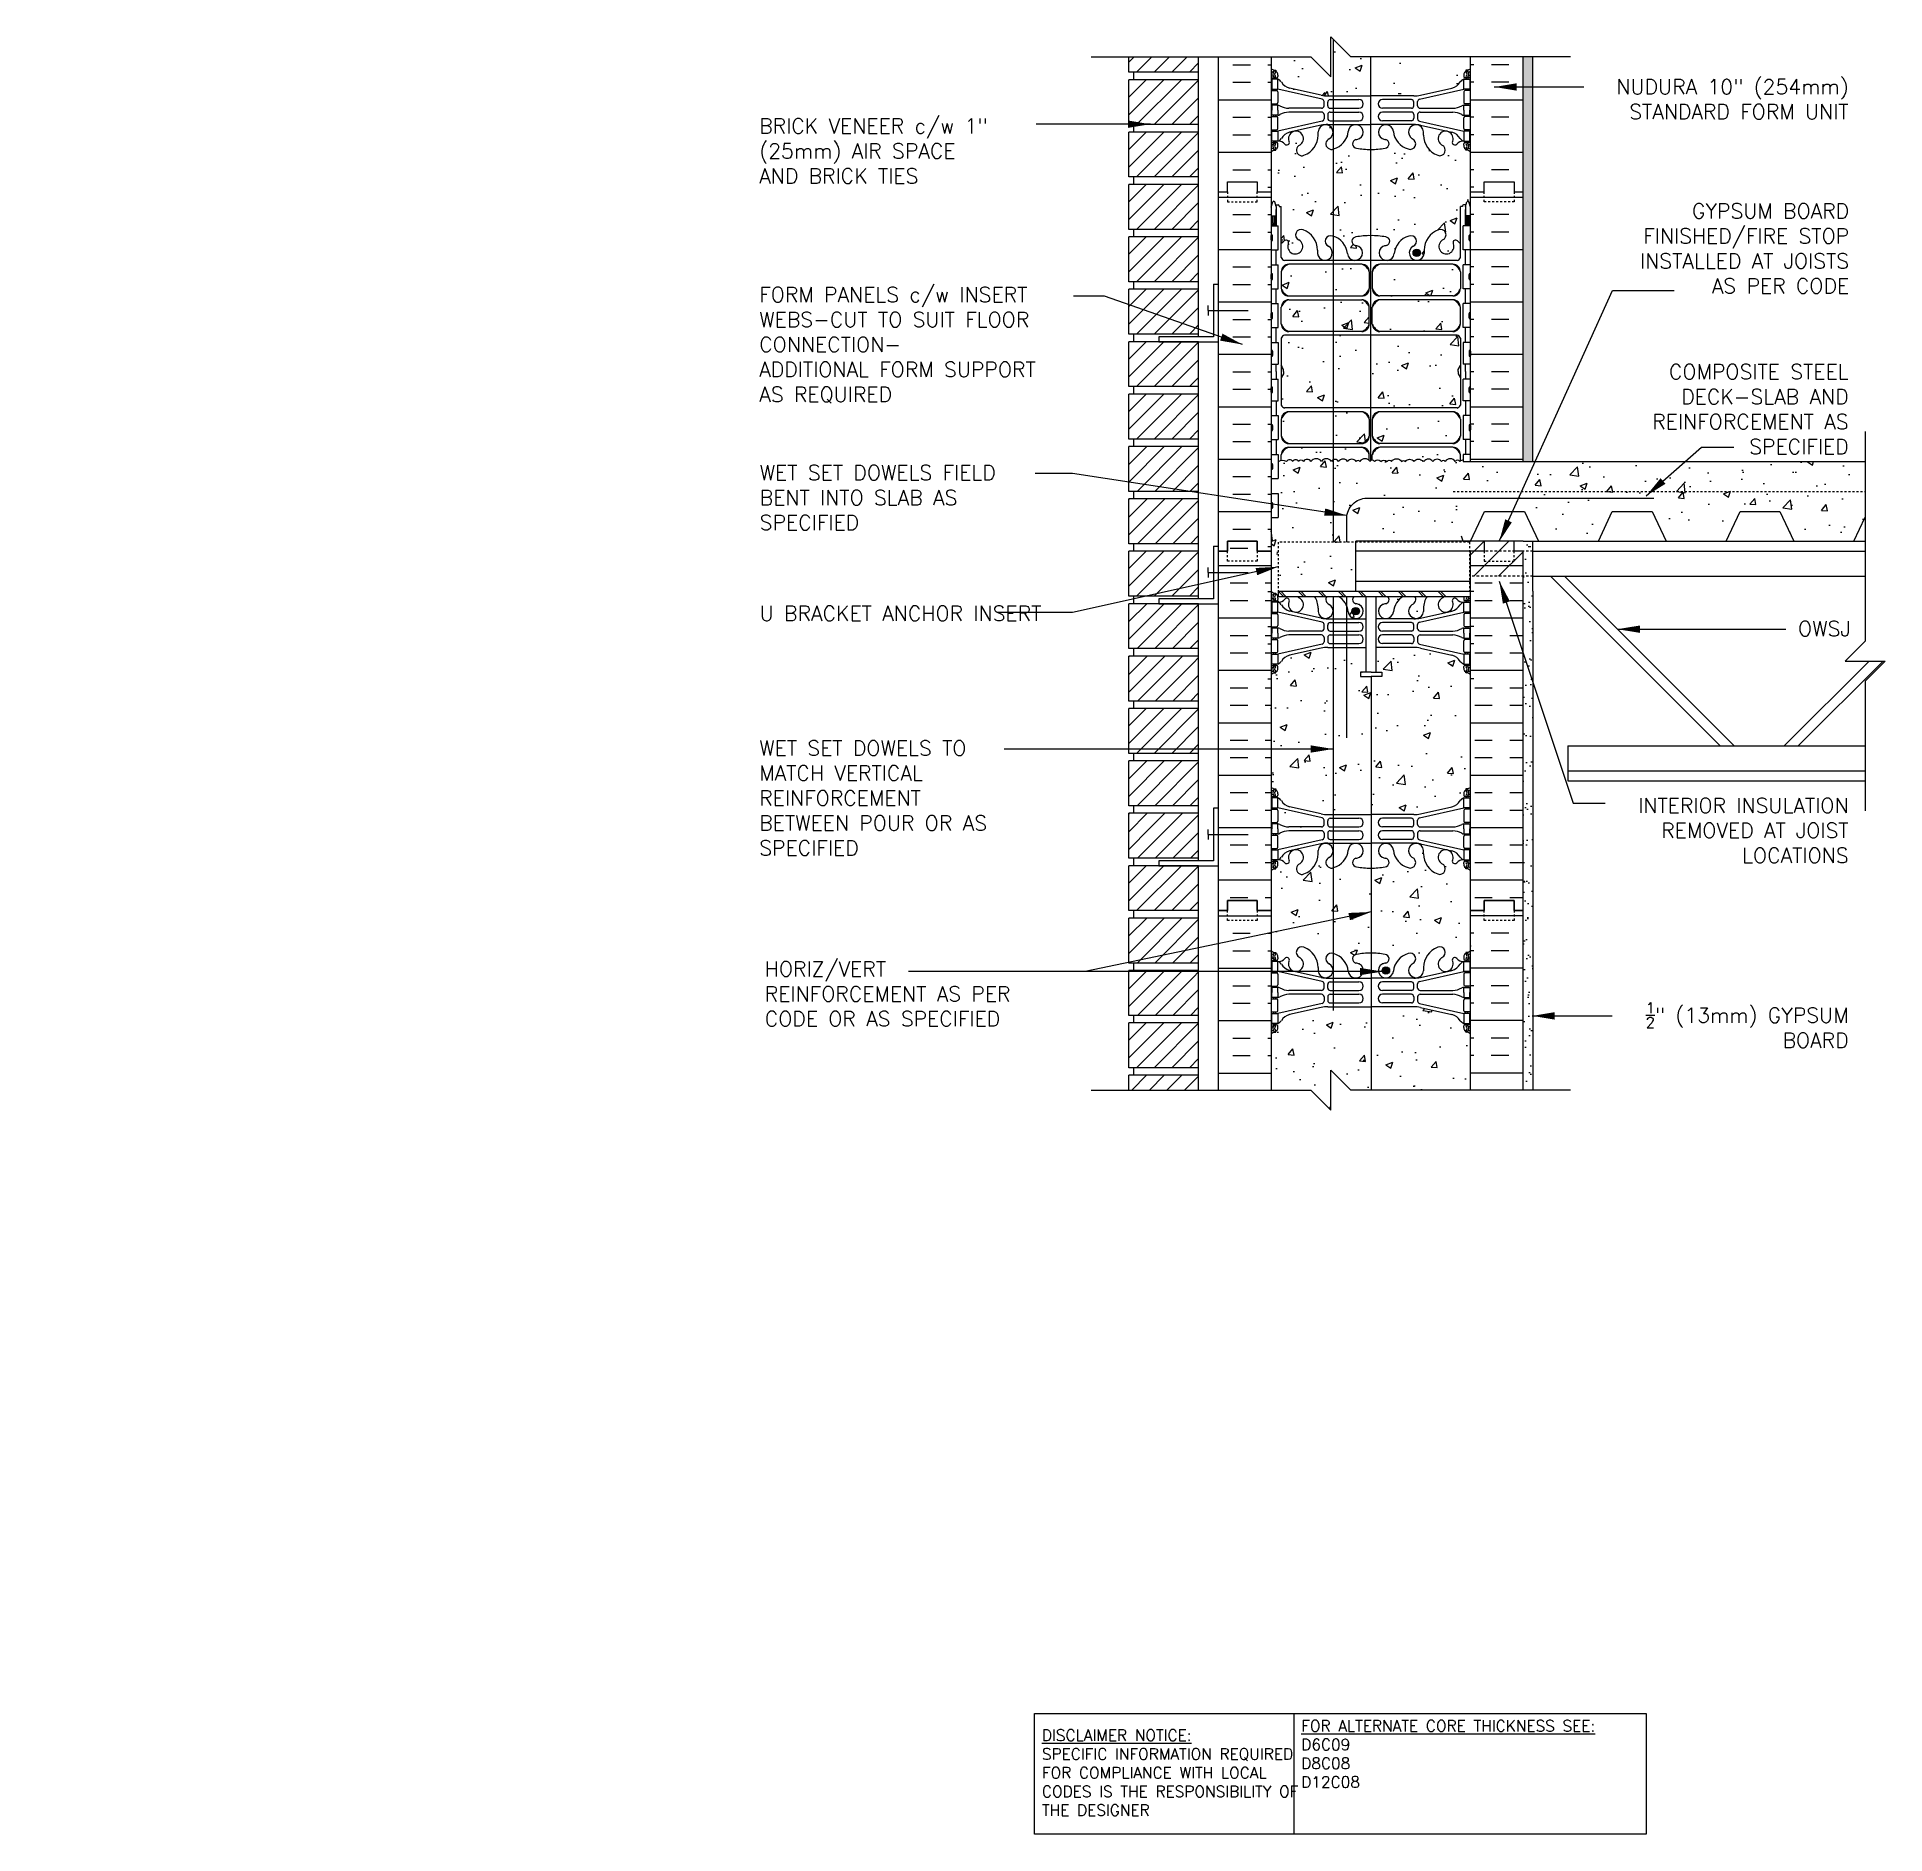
# Model space of a CAD drawing. Header units: inches. Extents: x 149.5 to 242.1, y 149.6 to 239.6.
import ezdxf
from ezdxf.enums import TextEntityAlignment as Align

# ---------------------------------------------------------------- set-up
doc = ezdxf.new("R2010")
doc.units = ezdxf.units.IN
doc.header["$LTSCALE"] = 0.5
doc.header["$MEASUREMENT"] = 0
doc.linetypes.add('DASHED2', pattern=[0.375, 0.25, -0.125])
doc.linetypes.add('HIDDEN2', pattern=[0.1875, 0.125, -0.0625])
for name, color, linetype in [('HATCH', 12, 'Continuous'), ('line25', 2, 'Continuous'), ('LINE3', 3, 'Continuous'), ('LINE50', 5, 'Continuous'), ('LINE9', 9, 'Continuous'), ('TEXT', 4, 'Continuous'), ('Web_Edge', 9, 'Continuous')]:
    doc.layers.add(name, color=color, linetype=linetype)
doc.styles.add('DIM', font='romans.shx', dxfattribs={"width": 0.7})
doc.styles.add('ROMANS', font='romans.shx', dxfattribs={"height": 0.75})
doc.styles.get("Standard").update_dxf_attribs({"font": 'romans.shx', "height": 0.75})
doc.dimstyles.new('ext_12', dxfattribs={"dimscale": 12, "dimtxt": 0.09375, "dimasz": 0.09375, "dimexe": 0.09375, "dimexo": 0.0625, "dimgap": 0.0625, "dimtad": 1, "dimdec": 1, "dimzin": 3, "dimdsep": 46, "dimlunit": 4, "dimtxsty": 'DIM', "dimcen": 0.09, "dimdle": 0.09375, "dimclrt": 4, "dimadec": 0, "dimazin": 0, "dimtfac": 1, "dimtdec": 1, "dimtmove": 2, "dimatfit": 3, "dimfxl": 1, "dimfrac": 2, "dimtolj": 1, "dimtzin": 0, "dimarcsym": 0})
pattern_1 = [(45, (140.4825, 21.0213), (-0.4419417, 0.4419417), [])]
pattern_2 = [(45, (140.4825, 13.1463), (-0.4419417, 0.4419417), [])]
pattern_3 = [(45, (140.4825, 5.2713), (-0.4419417, 0.4419417), [])]
pattern_4 = [(45, (140.4825, -2.6037), (-0.4419417, 0.4419417), [])]
pattern_5 = [(50, (0, 0), (3.5863, -0.31376), [0.375, -4.125]), (355, (0, 0), (-0.693757, 3.76096), [0.3, -3.3]), (100.4514, (0.299, -0.026), (2.892547, 3.447198), [0.3187, -3.50571]), (46.1842, (0, 1), (5.336205, -0.827595), [0.5625, -6.1875]), (96.6356, (0.4447, 0.931), (4.67331, 4.87059), [0.47805, -5.258565]), (351.1842, (0, 1), (4.67331, 4.87059), [0.45, -4.95]), (21, (0.5, 0.75), (2.984535, -2.013094), [0.375, -4.125]), (326, (0.5, 0.75), (1.216577, 3.62575), [0.3, -3.3]), (71.4514, (0.7487, 0.5822), (4.201113, 1.612652), [0.3187, -3.50571]), (37.5, (0, 0), (0.0607993, 1.6644693), [0, -3.26, 0, -3.35, 0, -3.3125]), (7.5, (0, 0), (1.315348, 1.972059), [0, -1.91, 0, -3.185, 0, -1.2625]), (327.5, (-1.115, 0), (2.669112, -0.1127744), [0, -1.25, 0, -3.9, 0, -5.175]), (317.5, (-1.615, 0), (2.91593, 0.500525), [0, -1.625, 0, -2.59, 0, -3.675])]

msp = doc.modelspace()

# ---------------------------------------------------------------- texts
at = {"layer": 'TEXT', "style": 'ROMANS'}
msp.add_text('OWSJ ', height=0.75, dxfattribs=at).set_placement((239.319, 209.619), align=Align.CENTER)
at = {"layer": 'TEXT', "char_height": 0.75, "style": 'ROMANS'}
for s, insert, width, attachment_point in [('\\A1;NUDURA 10" (254mm) STANDARD FORM UNIT', (240.276, 236.51), 13.18587, 6), ('BRICK VENEER c/w 1" (25mm) AIR SPACE AND BRICK TIES', (185.699, 233.92), 13.17572, 4), ('\\A1;GYPSUM BOARD FINISHED/FIRE STOP INSTALLED AT JOISTS AS PER CODE', (240.303, 229.038), 12.22718, 6), ('FORM PANELS c/w INSERT WEBS-CUT TO SUIT FLOOR CONNECTION-\\PADDITIONAL FORM SUPPORT AS REQUIRED', (185.699, 227.101), 16.25084, 1), ('\\A1;COMPOSITE STEEL DECK-SLAB AND REINFORCEMENT AS SPECIFIED', (240.276, 220.985), 12.22718, 6), ('WET SET DOWELS FIELD BENT INTO SLAB AS SPECIFIED', (185.722, 218.182), 13.68504, 1), ('U BRACKET ANCHOR INSERT', (185.722, 211.13), 13.68504, 1), ('WET SET DOWELS TO MATCH VERTICAL REINFORCEMENT\\PBETWEEN POUR OR AS SPECIFIED', (185.699, 204.38), 14.60886, 1), ('\\A1;INTERIOR INSULATION REMOVED AT JOIST LOCATIONS', (240.276, 199.881), 12.22718, 6), ('HORIZ/VERT\\PREINFORCEMENT AS PER CODE OR AS SPECIFIED', (185.977, 191.697), 13.82497, 4), ('\\A1;{\\H0.7x;\\S1/2;}" (13mm) GYPSUM BOARD', (240.276, 190.128), 12.19083, 6)]:
    msp.add_mtext(s, dxfattribs=dict(at, insert=insert, width=width, attachment_point=attachment_point))
at = {"layer": 'TEXT', "char_height": 0.5625, "attachment_point": 4}
for s, insert, width in [('{\\LDISCLAIMER NOTICE:}\\PSPECIFIC INFORMATION REQUIRED FOR COMPLIANCE WITH LOCAL CODES IS THE RESPONSIBILITY OF THE DESIGNER', (199.862, 152.681), 14.00235), ('{\\LFOR ALTERNATE CORE THICKNESS SEE:\\P}D6C09\\PD8C08\\PD12C08', (212.854, 153.621), 23.33295)]:
    msp.add_mtext(s, dxfattribs=dict(at, insert=insert, width=width))

# ---------------------------------------------------------------- hatches: boundary and pattern name
at = {"layer": 'HATCH'}
h = msp.add_hatch(dxfattribs=at)
h.set_pattern_fill('AR-CONC', color=256, scale=0.5)
h.set_pattern_definition([(50, (0, 0), (3.5863, -0.31376), [0.375, -4.125]), (355, (0, 0), (-0.693757, 3.76096), [0.3, -3.3]), (100.4514, (0.299, -0.026), (2.892544, 3.4472), [0.3187, -3.50571]), (46.1842, (0, 1), (5.336207, -0.827596), [0.5625, -6.1875]), (96.6356, (0.4447, 0.931), (4.67331, 4.87059), [0.47805, -5.25857]), (351.1842, (0, 1), (4.67331, 4.87059), [0.45, -4.95]), (21, (0.5, 0.75), (2.984535, -2.013094), [0.375, -4.125]), (326, (0.5, 0.75), (1.216577, 3.62575), [0.3, -3.3]), (71.4514, (0.7487, 0.5822), (4.201112, 1.612656), [0.3187, -3.50571]), (37.5, (0, 0), (0.0607993, 1.6644693), [0, -3.26, 0, -3.35, 0, -3.3125]), (7.5, (0, 0), (1.315348, 1.972059), [0, -1.91, 0, -3.185, 0, -1.2625]), (327.5, (-1.115, 0), (2.669112, -0.1127744), [0, -1.25, 0, -3.9, 0, -5.175]), (317.5, (-1.615, 0), (2.915931, 0.500525), [0, -1.625, 0, -2.59, 0, -3.675])])
h.paths.add_polyline_path([(221.104, 237.919), (221.104, 237.961), (221.194, 237.961, 0.08841), (221.34, 238.058), (221.34, 238.63), (215.34, 238.63), (214.34, 239.63), (214.34, 237.63), (213.34, 238.63), (211.34, 238.63), (211.34, 238.058, 0.088416), (211.486, 237.961), (211.576, 237.961), (211.576, 237.919, -0.249069), (211.686, 237.712), (211.686, 237.644, -0.414214), (211.623, 237.582), (211.576, 237.582), (211.576, 237.512), (211.681, 237.512, -0.168672), (211.867, 237.362, 0.17445), (212.274, 237.066), (213.855, 236.713, 0.054974), (214.182, 236.677), (216.34, 236.677), (218.498, 236.677, 0.054974), (218.825, 236.713), (220.405, 237.066, 0.17445), (220.813, 237.362, -0.168672), (220.999, 237.512), (221.104, 237.512), (221.104, 237.582), (221.056, 237.582, -0.414214), (220.994, 237.644), (220.994, 237.712, -0.249069)])
h.paths.add_polyline_path([(221.34, 233.866, 0.08841), (221.194, 233.963), (221.104, 233.963), (221.104, 234.005, -0.249069), (220.994, 234.212), (220.994, 234.279, -0.414214), (221.056, 234.342), (221.104, 234.342), (221.104, 234.412), (220.999, 234.412, 0.231736), (220.641, 234.261, -0.940476), (220.443, 234.413, 2.135543), (219.903, 234.213, -1), (219.689, 233.702, -0.311223), (218.98, 234.718), (218.981, 234.883, 1.661382), (218.42, 234.53, -1), (218.206, 234.019, -0.307094), (217.467, 234.915, 1.604516), (216.909, 234.539, 0.055617), (217.088, 234.493, -0.843243), (217.054, 234.061, -0.047544), (216.34, 233.996, -0.047544), (215.626, 234.061, -0.843243), (215.592, 234.493, 0.055617), (215.771, 234.539, 1.604516), (215.212, 234.915, -0.307094), (214.474, 234.019, -1), (214.26, 234.53, 1.661382), (213.699, 234.883), (213.699, 234.738, -0.316114), (212.991, 233.702, -1), (212.777, 234.213, 2.135543), (212.236, 234.413, -0.940447), (212.038, 234.261, 0.23174), (211.681, 234.412), (211.576, 234.412), (211.576, 234.342), (211.623, 234.342, -0.414214), (211.686, 234.279), (211.686, 234.212, -0.249069), (211.576, 234.005), (211.576, 233.963), (211.486, 233.963, 0.088416), (211.34, 233.866), (211.34, 231.866), (211.34, 231.106), (211.419, 231.348, -0.725737), (211.525, 231.367), (211.574, 231.217), (211.7, 231.217, -0.414214), (211.75, 231.167), (211.75, 231.137), (211.85, 231.137), (211.85, 229.3, 0.108933), (212.002, 229.413, -0.940476), (212.2, 229.261, 2.135543), (212.741, 229.46, -1), (212.955, 229.971, -0.311223), (213.663, 228.955), (213.663, 228.79, 1.661382), (214.224, 229.143, -1), (214.438, 229.654, -0.307094), (215.176, 228.759, 1.604516), (215.735, 229.135, 0.055617), (215.556, 229.18, -0.843243), (215.59, 229.613, -0.049932), (216.34, 229.677, -0.049932), (217.09, 229.613, -0.843243), (217.124, 229.18, 0.055617), (216.945, 229.135, 1.604516), (217.503, 228.759, -0.307094), (218.242, 229.654, -1), (218.456, 229.143, 1.661382), (219.017, 228.79), (219.016, 228.936, -0.316114), (219.725, 229.971, -1), (219.939, 229.46, 2.135543), (220.479, 229.261, -0.940447), (220.677, 229.413, 0.10894), (220.83, 229.3), (220.83, 231.137), (220.93, 231.137), (220.93, 231.167, -0.414214), (220.98, 231.217), (221.106, 231.217), (221.149, 231.348, -0.725737), (221.255, 231.367), (221.34, 231.106)])
h.paths.add_polyline_path([(220.83, 222.553), (220.71, 222.753), (220.71, 222.866), (220.71, 222.978), (220.83, 223.178), (220.83, 224.539, 0.268138), (220.669, 224.688), (212.011, 224.688, 0.268156), (211.85, 224.539), (211.85, 223.178), (211.97, 222.978), (211.97, 222.866), (211.97, 222.753), (211.85, 222.553), (211.85, 221.192, 0.268156), (212.011, 221.044), (220.669, 221.044, 0.268138), (220.83, 221.192)])
h.paths.add_polyline_path([(216.264, 227.872, 0.225652), (215.889, 228.247), (212.225, 228.247, 0.225652), (211.85, 227.872), (211.85, 227.031, 0.225652), (212.225, 226.656), (215.889, 226.656, 0.225652), (216.264, 227.031)])
h.paths.add_polyline_path([(216.264, 226.091, 0.225652), (215.889, 226.466), (212.225, 226.466, 0.225652), (211.85, 226.091), (211.85, 225.25, 0.225652), (212.225, 224.875), (215.889, 224.875, 0.225652), (216.264, 225.25)])
h.paths.add_polyline_path([(220.83, 227.031, -0.414214), (220.455, 226.656), (216.791, 226.656, -0.414214), (216.416, 227.031), (216.416, 227.872, -0.414214), (216.791, 228.247), (220.455, 228.247, -0.414214), (220.83, 227.872)])
h.paths.add_polyline_path([(220.83, 226.091, 0.225652), (220.455, 226.466), (216.791, 226.466, 0.225652), (216.416, 226.091), (216.416, 225.25, 0.225652), (216.791, 224.875), (220.455, 224.875, 0.225652), (220.83, 225.25)])
h.paths.add_polyline_path([(215.889, 219.075), (212.225, 219.075, 0.225652), (211.85, 218.7), (211.85, 218.402, -0.154761), (212.12, 218.368, -0.520567), (212.427, 218.368, -0.520567), (212.723, 218.368, -0.520567), (212.961, 218.368, -0.520567), (213.342, 218.368, -0.520567), (213.865, 218.368, -0.520567), (214.365, 218.368, -0.520567), (214.729, 218.368, -0.520567), (215.178, 218.368, -0.520567), (215.608, 218.368, -0.520567), (215.795, 218.368, -0.46535), (216.264, 218.41), (216.264, 218.7, 0.225652)])
h.paths.add_polyline_path([(216.264, 220.481, 0.225652), (215.889, 220.856), (212.225, 220.856, 0.225652), (211.85, 220.481), (211.85, 219.64, 0.225652), (212.225, 219.265), (215.889, 219.265, 0.225652), (216.264, 219.64)])
h.paths.add_polyline_path([(220.83, 220.481, 0.225652), (220.455, 220.856), (216.791, 220.856, 0.225652), (216.416, 220.481), (216.416, 219.64, 0.225652), (216.791, 219.265), (220.455, 219.265, 0.225652), (220.83, 219.64)])
h.paths.add_polyline_path([(220.455, 219.075), (216.791, 219.075, 0.225652), (216.416, 218.7), (216.416, 218.427, -0.236912), (216.525, 218.368, -0.364923), (216.84, 218.368, -0.364923), (217.154, 218.368, -0.520567), (217.38, 218.368, -0.520567), (217.884, 218.368, -0.520567), (218.071, 218.368, -0.520567), (218.501, 218.368, -0.520567), (218.95, 218.368, -0.0436), (218.975, 218.398, -0.0436), (219, 218.368, -0.520567), (219.449, 218.368, -0.520567), (219.879, 218.368, -0.520567), (220.065, 218.368, -0.520567), (220.569, 218.368, -0.520567), (220.796, 218.368, -0.042598), (220.83, 218.392), (220.83, 218.7, 0.225652)])
h.paths.add_polyline_path([(222.039, 215.866), (224.039, 215.866), (224.739, 214.366), (227.739, 214.366), (228.438, 215.866), (230.438, 215.866), (231.138, 214.366), (234.138, 214.366), (234.837, 215.866), (236.837, 215.866), (237.537, 214.366), (240.537, 214.366), (241.102, 215.579), (241.102, 218.366), (220.975, 218.366), (220.975, 218.424, 0.199932), (220.796, 218.368, 0.520567), (220.569, 218.368, 0.520567), (220.065, 218.368, 0.520567), (219.879, 218.368, 0.520567), (219.449, 218.368, 0.520567), (219, 218.368, 0.0436), (218.975, 218.398, 0.0436), (218.95, 218.368, 0.520567), (218.501, 218.368, 0.520567), (218.071, 218.368, 0.520567), (217.884, 218.368, 0.520567), (217.38, 218.368, 0.520567), (217.154, 218.368, 0.364923), (216.84, 218.368, 0.364923), (216.525, 218.368, 0.520567), (216.299, 218.368, 0.520567), (215.795, 218.368, 0.520567), (215.608, 218.368, 0.520567), (215.178, 218.368, 0.520567), (214.729, 218.368, 0.520567), (214.365, 218.368, 0.520567), (213.865, 218.368, 0.520567), (213.342, 218.368, 0.520567), (212.961, 218.368, 0.520567), (212.723, 218.368, 0.520567), (212.427, 218.368, 0.520567), (212.12, 218.368, 0.154761), (211.85, 218.402, 0.086464), (211.705, 218.348), (211.705, 217.511), (211.34, 217.511), (211.34, 216.761), (211.705, 216.761), (211.705, 215.561), (211.34, 215.561), (211.34, 213.866), (211.34, 211.866, 0.088416), (211.486, 211.768), (211.576, 211.768), (211.576, 211.727, -0.249069), (211.686, 211.519), (211.686, 211.452, -0.414214), (211.623, 211.389), (211.576, 211.389), (211.576, 211.319), (211.681, 211.319, 0.231736), (212.038, 211.47, -0.8344), (212.25, 211.345), (212.238, 211.324, 2.155404), (212.777, 211.518, -0.131914), (212.663, 211.606), (211.695, 211.606), (211.695, 211.866), (211.695, 214.318), (215.585, 214.318), (215.585, 214.366), (221.34, 214.366)])
h.paths.add_polyline_path([(215.585, 214.318), (211.695, 214.318), (211.695, 211.866), (215.585, 211.866)], flags=17)
h.paths.add_polyline_path([(214.26, 211.201, -0.466179), (214.134, 211.606), (213.52, 211.606, -0.144788), (213.699, 211.013), (213.699, 210.848, 1.661382)])
h.paths.add_polyline_path([(215.771, 211.192, 0.055617), (215.592, 211.238, -0.579734), (215.489, 211.606), (214.716, 211.606, -0.232326), (215.21, 210.84, 1.661382)])
h.paths.add_polyline_path([(217.47, 210.84, -0.232326), (217.964, 211.606), (217.19, 211.606, -0.579734), (217.088, 211.238, 0.055617), (216.909, 211.192, 1.661382)])
h.paths.add_polyline_path([(218.98, 210.994, -0.149337), (219.159, 211.606), (218.546, 211.606, -0.466179), (218.42, 211.201, 1.661382), (218.981, 210.848)])
h.paths.add_polyline_path([(220.441, 211.324), (220.43, 211.345, -0.834375), (220.641, 211.47, 0.23174), (220.999, 211.319), (221.104, 211.319), (221.104, 211.389), (221.056, 211.389, -0.414214), (220.994, 211.452), (220.994, 211.519, -0.088463), (221.009, 211.606), (220.016, 211.606, -0.131914), (219.903, 211.518, 2.155404)])
h.paths.add_polyline_path([(221.34, 207.673, 0.08841), (221.194, 207.771), (221.104, 207.771), (221.104, 207.812, -0.249069), (220.994, 208.019), (220.994, 208.087, -0.414214), (221.056, 208.149), (221.104, 208.149), (221.104, 208.219), (220.999, 208.219, -0.168672), (220.813, 208.369, 0.17445), (220.405, 208.665), (218.825, 209.018, 0.054974), (218.498, 209.054), (216.609, 209.054), (216.609, 207.814), (216.888, 207.814), (216.888, 207.587), (216.628, 207.587), (216.359, 207.587), (215.831, 207.587), (215.831, 207.814), (216.109, 207.814), (216.109, 209.054), (214.182, 209.054, 0.054974), (213.855, 209.018), (212.274, 208.665, 0.17445), (211.867, 208.369, -0.168672), (211.681, 208.219), (211.576, 208.219), (211.576, 208.149), (211.623, 208.149, -0.414214), (211.686, 208.087), (211.686, 208.019, -0.249069), (211.576, 207.812), (211.576, 207.771), (211.486, 207.771, 0.088416), (211.34, 207.673), (211.34, 202.058, 0.088416), (211.486, 201.961), (211.576, 201.961), (211.576, 201.919, -0.249069), (211.686, 201.712), (211.686, 201.644, -0.414214), (211.623, 201.582), (211.576, 201.582), (211.576, 201.512), (211.681, 201.512, -0.168672), (211.867, 201.362, 0.17445), (212.274, 201.066), (213.855, 200.713, 0.054974), (214.182, 200.677), (216.34, 200.677), (218.498, 200.677, 0.054974), (218.825, 200.713), (220.405, 201.066, 0.17445), (220.813, 201.362, -0.168672), (220.999, 201.512), (221.104, 201.512), (221.104, 201.582), (221.056, 201.582, -0.414214), (220.994, 201.644), (220.994, 201.712, -0.249069), (221.104, 201.919), (221.104, 201.961), (221.194, 201.961, 0.08841), (221.34, 202.058)])
h.paths.add_polyline_path([(221.34, 195.866), (221.34, 197.866, 0.08841), (221.194, 197.963), (221.104, 197.963), (221.104, 198.005, -0.249069), (220.994, 198.212), (220.994, 198.279, -0.414214), (221.056, 198.342), (221.104, 198.342), (221.104, 198.412), (220.999, 198.412, 0.231736), (220.641, 198.261, -0.940476), (220.443, 198.413, 2.135543), (219.903, 198.213, -1), (219.689, 197.702, -0.311223), (218.98, 198.718), (218.981, 198.883, 1.661382), (218.42, 198.53, -1), (218.206, 198.019, -0.307094), (217.467, 198.915, 1.604516), (216.909, 198.539, 0.055617), (217.088, 198.493, -0.843243), (217.054, 198.061, -0.047544), (216.34, 197.996, -0.047544), (215.626, 198.061, -0.843243), (215.592, 198.493, 0.055617), (215.771, 198.539, 1.604516), (215.212, 198.915, -0.307094), (214.474, 198.019, -1), (214.26, 198.53, 1.661382), (213.699, 198.883), (213.699, 198.738, -0.316114), (212.991, 197.702, -1), (212.777, 198.213, 2.135543), (212.236, 198.413, -0.940447), (212.038, 198.261, 0.23174), (211.681, 198.412), (211.576, 198.412), (211.576, 198.342), (211.623, 198.342, -0.414214), (211.686, 198.279), (211.686, 198.212, -0.249069), (211.576, 198.005), (211.576, 197.963), (211.486, 197.963, 0.088416), (211.34, 197.866), (211.34, 195.866), (211.34, 193.866, 0.088416), (211.486, 193.768), (211.576, 193.768), (211.576, 193.727, -0.249069), (211.686, 193.519), (211.686, 193.452, -0.414214), (211.623, 193.389), (211.576, 193.389), (211.576, 193.319), (211.681, 193.319, 0.231736), (212.038, 193.47, -0.940476), (212.236, 193.319, 2.135543), (212.777, 193.518, -1), (212.991, 194.029, -0.311223), (213.699, 193.013), (213.699, 192.848, 1.661382), (214.26, 193.201, -1), (214.474, 193.712, -0.307094), (215.212, 192.817, 1.604516), (215.771, 193.192, 0.055617), (215.592, 193.238, -0.843243), (215.626, 193.67, -0.047544), (216.34, 193.735, -0.047544), (217.054, 193.67, -0.843243), (217.088, 193.238, 0.055617), (216.909, 193.192, 1.604516), (217.467, 192.817, -0.307094), (218.206, 193.712, -1), (218.42, 193.201, 1.661382), (218.981, 192.848), (218.98, 192.994, -0.316114), (219.689, 194.029, -1), (219.903, 193.518, 2.135543), (220.443, 193.319, -0.940447), (220.641, 193.47, 0.23174), (220.999, 193.319), (221.104, 193.319), (221.104, 193.389), (221.056, 193.389, -0.414214), (220.994, 193.452), (220.994, 193.519, -0.249069), (221.104, 193.727), (221.104, 193.768), (221.194, 193.768, 0.08841), (221.34, 193.866)])
h.paths.add_polyline_path([(221.34, 189.673, 0.08841), (221.194, 189.771), (221.104, 189.771), (221.104, 189.812, -0.249069), (220.994, 190.019), (220.994, 190.087, -0.414214), (221.056, 190.149), (221.104, 190.149), (221.104, 190.219), (220.999, 190.219, -0.168672), (220.813, 190.369, 0.17445), (220.405, 190.665), (218.825, 191.018, 0.054974), (218.498, 191.054), (216.34, 191.054), (214.182, 191.054, 0.054974), (213.855, 191.018), (212.274, 190.665, 0.17445), (211.867, 190.369, -0.168672), (211.681, 190.219), (211.576, 190.219), (211.576, 190.149), (211.623, 190.149, -0.414214), (211.686, 190.087), (211.686, 190.019, -0.249069), (211.576, 189.812), (211.576, 189.771), (211.486, 189.771, 0.088416), (211.34, 189.673), (211.34, 186.866), (213.34, 186.866), (214.34, 185.866), (214.34, 187.866), (215.34, 186.866), (221.34, 186.866)])
h = msp.add_hatch(dxfattribs=at)
h.set_pattern_fill('ANSI31', color=256, scale=5, style=0)
h.set_pattern_definition([(45, (140.4825, 39.3963), (-0.4419417, 0.4419417), [])])
h.paths.add_polyline_path([(207.715, 238.63), (204.215, 238.63), (204.215, 237.866), (207.715, 237.866)])
h = msp.add_hatch(dxfattribs=at)
h.set_pattern_fill('INSUL', color=256, scale=7, style=0)
h.set_pattern_definition([(0, (-2714.8218, -165.144), (0, 2.625), []), (0, (-2714.8218, -164.269), (0, 2.625), [0.875, -0.875]), (0, (-2714.8218, -163.394), (0, 2.625), [0.875, -0.875])])
h.paths.add_polyline_path([(211.34, 238.63), (208.715, 238.63), (208.715, 231.866), (209.152, 231.866), (209.152, 232.366), (210.652, 232.366), (210.652, 231.866), (211.34, 231.866)])
h = msp.add_hatch(dxfattribs=at)
h.set_pattern_fill('INSUL', color=256, scale=7, style=0)
h.set_pattern_definition([(180, (3147.5014, -165.144), (0, 2.625), []), (180, (3147.5014, -164.269), (0, 2.625), [0.875, -0.875]), (180, (3147.5014, -163.394), (0, 2.625), [0.875, -0.875])])
h.paths.add_polyline_path([(223.965, 238.63), (221.34, 238.63), (221.34, 231.866), (222.027, 231.866), (222.027, 232.366), (223.527, 232.366), (223.527, 231.866), (223.965, 231.866)])
h = msp.add_hatch(dxfattribs=at)
h.set_pattern_fill('AR-SAND', color=256, scale=0.25, style=0)
h.set_pattern_definition([(37.5, (61.10376, 17.2571), (-0.01574834, 0.48170594), [0, -0.38, 0, -0.425, 0, -0.40625]), (7.5, (61.10376, 17.2571), (0.4424442, 0.7055365), [0, -0.205, 0, -0.3425, 0, -0.13125]), (327.5, (60.79626, 17.2571), (0.77853547, 0.00141476), [0, -0.125, 0, -0.45, 0, -0.5875]), (317.5, (60.79626, 17.2571), (0.7515317, 0.2194189), [0, -0.0625, 0, -0.295, 0, -0.3375])])
h.paths.add_polyline_path([(224.465, 238.63), (223.965, 238.63), (223.965, 231.866), (223.965, 218.366), (224.465, 218.366)])
h = msp.add_hatch(dxfattribs=at)
h.set_pattern_fill('ANSI31', color=256, scale=5, style=0)
h.set_pattern_definition([(45, (140.4825, 36.7713), (-0.4419417, 0.4419417), [])])
h.paths.add_polyline_path([(207.715, 237.491), (204.215, 237.491), (204.215, 235.241), (207.715, 235.241)])
h = msp.add_hatch(dxfattribs=at)
h.set_pattern_fill('ANSI31', color=256, scale=5, style=0)
h.set_pattern_definition([(45, (140.4825, 34.1463), (-0.4419417, 0.4419417), [])])
h.paths.add_polyline_path([(207.715, 234.866), (204.215, 234.866), (204.215, 232.616), (207.715, 232.616)])
h = msp.add_hatch(dxfattribs=at)
h.set_pattern_fill('ANSI31', color=256, scale=5, style=0)
h.set_pattern_definition([(45, (140.4825, 31.5213), (-0.4419417, 0.4419417), [])])
h.paths.add_polyline_path([(207.715, 232.241), (204.215, 232.241), (204.215, 229.991), (207.715, 229.991)])
h = msp.add_hatch(dxfattribs=at)
h.set_pattern_fill('INSUL', color=256, scale=7, style=0)
h.set_pattern_definition([(0, (-2714.8218, -183.144), (0, 2.625), []), (0, (-2714.8218, -182.269), (0, 2.625), [0.875, -0.875]), (0, (-2714.8218, -181.394), (0, 2.625), [0.875, -0.875])])
h.paths.add_polyline_path([(208.715, 213.866), (209.152, 213.866), (209.152, 214.366), (210.652, 214.366), (210.652, 213.866), (211.34, 213.866), (211.34, 231.866), (210.652, 231.866), (210.652, 232.366), (209.152, 232.366), (209.152, 231.866), (208.715, 231.866)])
h = msp.add_hatch(dxfattribs=at)
h.set_pattern_fill('INSUL', color=256, scale=7, style=0)
h.set_pattern_definition([(180, (3147.5014, -183.144), (0, 2.625), []), (180, (3147.5014, -182.269), (0, 2.625), [0.875, -0.875]), (180, (3147.5014, -181.394), (0, 2.625), [0.875, -0.875])])
h.paths.add_polyline_path([(221.34, 218.366), (223.965, 218.366), (223.965, 231.866), (223.527, 231.866), (223.527, 232.366), (222.027, 232.366), (222.027, 231.866), (221.34, 231.866)])
h = msp.add_hatch(dxfattribs=at)
h.set_pattern_fill('ANSI31', color=256, scale=5, style=0)
h.set_pattern_definition([(45, (140.4825, 28.8963), (-0.4419417, 0.4419417), [])])
h.paths.add_polyline_path([(207.715, 229.616), (204.215, 229.616), (204.215, 227.366), (207.715, 227.366)])
h = msp.add_hatch(dxfattribs=at)
h.set_pattern_fill('ANSI31', color=256, scale=5, style=0)
h.set_pattern_definition([(45, (140.4825, 26.2713), (-0.4419417, 0.4419417), [])])
h.paths.add_polyline_path([(207.715, 226.991), (204.215, 226.991), (204.215, 224.741), (207.715, 224.741)])
h = msp.add_hatch(dxfattribs=at)
h.set_pattern_fill('ANSI31', color=256, scale=5, style=0)
h.set_pattern_definition([(45, (140.4825, 23.6463), (-0.4419417, 0.4419417), [])])
h.paths.add_polyline_path([(207.715, 224.366), (204.215, 224.366), (204.215, 222.116), (207.715, 222.116)])
h = msp.add_hatch(dxfattribs=at)
h.set_pattern_fill('ANSI31', color=256, scale=5, style=0)
h.set_pattern_definition(pattern_1)
h.paths.add_polyline_path([(207.715, 221.741), (204.215, 221.741), (204.215, 219.491), (207.715, 219.491)])
h = msp.add_hatch(dxfattribs=at)
h.set_pattern_fill('ANSI31', color=256, scale=5, style=0)
h.set_pattern_definition(pattern_1)
h.paths.add_polyline_path([(207.715, 216.866), (207.715, 219.116), (204.215, 219.116), (204.215, 216.866)])
h = msp.add_hatch(dxfattribs=at)
h.set_pattern_fill('ANSI31', color=256, scale=5, style=0)
h.set_pattern_definition(pattern_1)
h.paths.add_polyline_path([(207.715, 216.206), (207.715, 216.491), (204.215, 216.491), (204.215, 215.558)])
h = msp.add_hatch(dxfattribs=at)
h.set_pattern_fill('ANSI31', color=256, scale=5, style=0)
h.set_pattern_definition(pattern_1)
h.paths.add_polyline_path([(207.715, 214.241), (207.715, 216.206), (204.215, 215.558), (204.215, 214.241)])
h = msp.add_hatch(dxfattribs=at)
h.set_pattern_fill('INSUL', color=256, scale=7, style=0)
h.set_pattern_definition([(0, (223.2982, 205.2767), (0, 2.625), []), (0, (223.2982, 206.1517), (0, 2.625), [0.875, -0.875]), (0, (223.2982, 207.0267), (0, 2.625), [0.875, -0.875])])
h.paths.add_polyline_path([(223.965, 213.866), (223.527, 213.866), (223.527, 213.366), (222.027, 213.366), (222.027, 213.866), (221.34, 213.866), (221.34, 195.866), (222.027, 195.866), (222.027, 196.366), (223.527, 196.366), (223.527, 195.866), (223.965, 195.866)])
h.paths.add_polyline_path([(208.715, 195.866), (209.152, 195.866), (209.152, 196.366), (210.652, 196.366), (210.652, 195.866), (211.34, 195.866), (211.34, 213.866), (210.652, 213.866), (210.652, 214.366), (209.152, 214.366), (209.152, 213.866), (208.715, 213.866)])
h = msp.add_hatch(dxfattribs=at)
h.set_pattern_fill('ANSI31', color=256, scale=7, style=0)
h.set_pattern_definition([(45, (144.2325, 19.0236), (-0.6187184, 0.6187184), [])])
h.paths.add_polyline_path([(223.965, 213.866), (221.34, 213.866), (221.34, 212.616), (223.965, 212.616)])
h.paths.add_polyline_path([(223.965, 214.366), (221.465, 214.366), (221.34, 214.366), (221.34, 213.866), (223.965, 213.866)])
h = msp.add_hatch(dxfattribs=at)
h.set_pattern_fill('AR-SAND', color=256, scale=0.5, style=0)
h.set_pattern_definition([(37.5, (144.2325, 21.0213), (-0.0314967, 0.963412), [0, -0.76, 0, -0.85, 0, -0.8125]), (7.5, (144.2325, 21.0213), (0.884888, 1.411073), [0, -0.41, 0, -0.685, 0, -0.2625]), (327.5, (143.6175, 21.0213), (1.557071, 0.0028295), [0, -0.25, 0, -0.9, 0, -1.175]), (317.5, (143.6175, 21.0213), (1.503063, 0.438838), [0, -0.125, 0, -0.59, 0, -0.675])])
h.paths.add_polyline_path([(223.965, 211.866), (224.465, 211.866), (224.465, 214.366), (223.965, 214.366)])
h = msp.add_hatch(dxfattribs=at)
h.set_pattern_fill('ANSI31', color=256, scale=5, style=0)
h.set_pattern_definition(pattern_2)
h.paths.add_polyline_path([(207.715, 213.866), (204.215, 213.866), (204.215, 211.616), (207.715, 211.616)])
h = msp.add_hatch(dxfattribs=at)
h.set_pattern_fill('ANSI31', color=256, scale=5, style=0)
h.set_pattern_definition(pattern_2)
h.paths.add_polyline_path([(207.715, 208.991), (207.715, 211.241), (204.215, 211.241), (204.215, 208.991)])
h = msp.add_hatch(dxfattribs=at)
h.set_pattern_fill('AR-CONC', color=256, scale=0.5, style=0)
h.set_pattern_definition(pattern_5)
h.paths.add_polyline_path([(220.441, 211.324), (220.43, 211.345, -0.8344), (220.641, 211.47, -0.000004), (220.641, 211.47, 0.23174), (220.999, 211.319), (221.104, 211.319), (221.104, 211.389), (221.056, 211.389, -0.414214), (220.994, 211.452), (220.994, 211.519, -0.088463), (221.009, 211.606), (220.09, 211.606), (220.09, 210.818, 0.522662)])
h = msp.add_hatch(dxfattribs=at)
h.set_pattern_fill('AR-SAND', color=256, scale=0.5, style=0)
h.set_pattern_definition([(37.5, (148.2584, 85.8379), (-0.0314967, 0.963412), [0, -0.76, 0, -0.85, 0, -0.8125]), (7.5, (148.2584, 85.8379), (0.884888, 1.411073), [0, -0.41, 0, -0.685, 0, -0.2625]), (327.5, (147.6434, 85.8379), (1.557071, 0.0028295), [0, -0.25, 0, -0.9, 0, -1.175]), (317.5, (147.6434, 85.8379), (1.503063, 0.438838), [0, -0.125, 0, -0.59, 0, -0.675])])
h.paths.add_polyline_path([(224.465, 211.866), (223.965, 211.866), (223.965, 195.866), (223.965, 186.866), (224.465, 186.866)])
h = msp.add_hatch(dxfattribs=at)
h.set_pattern_fill('ANSI31', color=256, scale=5, style=0)
h.set_pattern_definition(pattern_2)
h.paths.add_polyline_path([(207.715, 208.331), (207.715, 208.616), (204.215, 208.616), (204.215, 207.683)])
h = msp.add_hatch(dxfattribs=at)
h.set_pattern_fill('ANSI31', color=256, scale=5, style=0)
h.set_pattern_definition(pattern_2)
h.paths.add_polyline_path([(207.715, 206.366), (207.715, 208.331), (204.215, 207.683), (204.215, 206.366)])
h = msp.add_hatch(dxfattribs=at)
h.set_pattern_fill('ANSI31', color=256, scale=5, style=0)
h.set_pattern_definition(pattern_3)
h.paths.add_polyline_path([(207.715, 205.991), (204.215, 205.991), (204.215, 203.741), (207.715, 203.741)])
h = msp.add_hatch(dxfattribs=at)
h.set_pattern_fill('ANSI31', color=256, scale=5, style=0)
h.set_pattern_definition(pattern_3)
h.paths.add_polyline_path([(207.715, 201.116), (207.715, 203.366), (204.215, 203.366), (204.215, 201.116)])
h = msp.add_hatch(dxfattribs=at)
h.set_pattern_fill('AR-CONC', color=256, scale=0.5, style=0)
h.set_pattern_definition(pattern_5)
h.paths.add_polyline_path([(213.996, 200.393, 0.351061), (213.898, 200.515), (211.681, 201.012), (211.576, 201.012), (211.576, 200.942), (211.623, 200.942, -0.414214), (211.686, 200.879), (211.686, 200.344, -0.414214), (211.623, 200.282), (211.576, 200.282), (211.576, 200.212), (211.681, 200.212, -0.124673), (211.784, 200.183, 0.100756), (212.234, 200.056), (213.871, 200.056, 0.414214), (213.996, 200.181)])
h = msp.add_hatch(dxfattribs=at)
h.set_pattern_fill('ANSI31', color=256, scale=5, style=0)
h.set_pattern_definition(pattern_3)
h.paths.add_polyline_path([(207.715, 200.456), (207.715, 200.741), (204.215, 200.741), (204.215, 199.808)])
h = msp.add_hatch(dxfattribs=at)
h.set_pattern_fill('ANSI31', color=256, scale=5, style=0)
h.set_pattern_definition(pattern_3)
h.paths.add_polyline_path([(207.715, 198.491), (207.715, 200.456), (204.215, 199.808), (204.215, 198.491)])
h = msp.add_hatch(dxfattribs=at)
h.set_pattern_fill('ANSI31', color=256, scale=5, style=0)
h.set_pattern_definition(pattern_4)
h.paths.add_polyline_path([(207.715, 198.116), (204.215, 198.116), (204.215, 195.866), (207.715, 195.866)])
h = msp.add_hatch(dxfattribs=at)
h.set_pattern_fill('ANSI31', color=256, scale=5, style=0)
h.set_pattern_definition(pattern_4)
h.paths.add_polyline_path([(207.715, 193.241), (207.715, 195.491), (204.215, 195.491), (204.215, 193.241)])
h = msp.add_hatch(dxfattribs=at)
h.set_pattern_fill('ANSI31', color=256, scale=5, style=0)
h.set_pattern_definition(pattern_4)
h.paths.add_polyline_path([(207.715, 192.581), (207.715, 192.866), (204.215, 192.866), (204.215, 191.933)])
h = msp.add_hatch(dxfattribs=at)
h.set_pattern_fill('ANSI31', color=256, scale=5, style=0)
h.set_pattern_definition(pattern_4)
h.paths.add_polyline_path([(207.715, 190.616), (207.715, 192.581), (204.215, 191.933), (204.215, 190.616)])
h = msp.add_hatch(dxfattribs=at)
h.set_pattern_fill('ANSI31', color=256, scale=5, style=0)
h.set_pattern_definition([(45, (140.4825, -10.4787), (-0.4419417, 0.4419417), [])])
h.paths.add_polyline_path([(207.715, 190.241), (204.215, 190.241), (204.215, 187.991), (207.715, 187.991)])
h = msp.add_hatch(dxfattribs=at)
h.set_pattern_fill('AR-CONC', color=256, scale=0.5, style=0)
h.paths.add_polyline_path([(150.867, 176.478, -0.414214), (150.929, 176.541), (150.977, 176.541), (150.977, 176.611), (150.88, 176.611, -0.134256), (150.768, 176.639, 0.100756), (150.319, 176.766), (149.515, 176.766), (149.515, 176.114), (150.872, 175.811), (150.977, 175.811), (150.977, 175.881), (150.929, 175.881, -0.414214), (150.867, 175.943)])
at = {"layer": 'LINE3'}
for points in [[(218.455, 228.818, 1), (218.83, 228.818, 1)], [(215.396, 210.867, 1), (215.771, 210.867, 1)], [(216.908, 192.867, 1), (217.283, 192.867, 1)]]:
    msp.add_hatch(color=256, dxfattribs=at).paths.add_polyline_path(points)

# ---------------------------------------------------------------- linework, layer by layer
at = {"layer": 'HATCH'}
for p, q in [((211.178, 214.106), (211.34, 214.106)), ((211.178, 211.856), (211.34, 211.856)), ((211.705, 211.866), (211.965, 211.606)), ((211.83, 211.866), (212.09, 211.606)), ((212.705, 211.866), (212.965, 211.606)), ((212.83, 211.866), (213.09, 211.606)), ((213.705, 211.866), (213.965, 211.606)), ((213.83, 211.866), (214.09, 211.606)), ((214.705, 211.866), (214.965, 211.606)), ((214.83, 211.866), (215.09, 211.606)), ((215.705, 211.866), (215.965, 211.606)), ((215.83, 211.866), (216.09, 211.606)), ((216.705, 211.866), (216.965, 211.606)), ((216.83, 211.866), (217.09, 211.606)), ((217.705, 211.866), (217.965, 211.606)), ((217.83, 211.866), (218.09, 211.606)), ((218.705, 211.866), (218.965, 211.606)), ((218.83, 211.866), (219.09, 211.606)), ((219.705, 211.866), (219.965, 211.606)), ((219.83, 211.866), (220.09, 211.606)), ((221.501, 211.856), (221.34, 211.856)), ((211.178, 210.106), (211.34, 210.106)), ((221.501, 210.106), (221.34, 210.106)), ((211.178, 209.231), (211.34, 209.231)), ((221.501, 209.231), (221.34, 209.231)), ((211.178, 207.481), (211.34, 207.481)), ((221.501, 207.481), (221.34, 207.481)), ((208.715, 195.606), (211.34, 195.606)), ((223.965, 195.606), (221.34, 195.606)), ((209.428, 194.731), (210.303, 194.731)), ((211.178, 194.731), (211.34, 194.731)), ((221.501, 194.731), (221.34, 194.731)), ((223.251, 194.731), (222.376, 194.731)), ((209.428, 193.856), (210.303, 193.856)), ((211.178, 193.856), (211.34, 193.856)), ((221.501, 193.856), (221.34, 193.856)), ((223.251, 193.856), (222.376, 193.856)), ((208.715, 192.981), (211.34, 192.981)), ((223.965, 192.981), (221.34, 192.981)), ((209.428, 192.106), (210.303, 192.106)), ((211.178, 192.106), (211.34, 192.106)), ((221.501, 192.106), (221.34, 192.106)), ((223.251, 192.106), (222.376, 192.106)), ((209.428, 191.231), (210.303, 191.231)), ((211.178, 191.231), (211.34, 191.231)), ((221.501, 191.231), (221.34, 191.231)), ((223.251, 191.231), (222.376, 191.231)), ((208.715, 190.356), (211.34, 190.356)), ((223.965, 190.356), (221.34, 190.356)), ((209.428, 189.481), (210.303, 189.481)), ((211.178, 189.481), (211.34, 189.481)), ((221.501, 189.481), (221.34, 189.481)), ((223.251, 189.481), (222.376, 189.481)), ((209.428, 188.606), (210.303, 188.606)), ((211.178, 188.606), (211.34, 188.606)), ((221.501, 188.606), (221.34, 188.606)), ((223.251, 188.606), (222.376, 188.606)), ((204.215, 187.604), (204.227, 187.616)), ((204.36, 186.866), (205.11, 187.616)), ((205.244, 186.866), (205.994, 187.616)), ((206.128, 186.866), (206.878, 187.616)), ((207.012, 186.866), (207.715, 187.568)), ((208.715, 187.731), (211.34, 187.731)), ((223.965, 187.731), (221.34, 187.731))]:
    msp.add_line(p, q, dxfattribs=at)
at = {"layer": 'HATCH', "linetype": 'HIDDEN2'}
for p, q in [((211.695, 214.318), (211.695, 211.866)), ((221.277, 214.318), (211.695, 214.318)), ((221.277, 214.318), (221.277, 211.866))]:
    msp.add_line(p, q, dxfattribs=at)
at = {"layer": 'HATCH', "linetype": 'HIDDEN2', "ltscale": 2}
for p, q in [((224.465, 213.866), (221.34, 213.866)), ((224.465, 212.616), (221.34, 212.616))]:
    msp.add_line(p, q, dxfattribs=at)
at = {"layer": 'HATCH'}
for points in [[(216.84, 218.368, 0.364923), (216.525, 218.368, 0.520567), (216.299, 218.368, 0.520567), (215.795, 218.368, 0.520567), (215.608, 218.368, 0.520567), (215.178, 218.368, 0.520567), (214.729, 218.368, 0.520567), (214.365, 218.368, 0.520567), (213.865, 218.368, 0.520567), (213.342, 218.368, 0.520567), (212.961, 218.368, 0.520567), (212.723, 218.368, 0.520567), (212.427, 218.368, 0.520567), (212.12, 218.368, 0.244497), (211.705, 218.348)], [(216.84, 218.368, -0.364923), (217.154, 218.368, -0.520567), (217.38, 218.368, -0.520567), (217.884, 218.368, -0.520567), (218.071, 218.368, -0.520567), (218.501, 218.368, -0.520567), (218.95, 218.368, -0.0436), (218.975, 218.398, -0.0436)], [(220.975, 218.424, 0.199932), (220.796, 218.368, 0.520567), (220.569, 218.368, 0.520567), (220.065, 218.368, 0.520567), (219.879, 218.368, 0.520567), (219.449, 218.368, 0.520567), (219, 218.368, 0.0436), (218.975, 218.398)]]:
    msp.add_lwpolyline(points, format="xyb", dxfattribs=at)
at = {"layer": 'line25'}
for p, q in [((204.215, 237.866), (204.215, 238.63)), ((207.715, 224.616), (207.715, 238.63)), ((211.34, 238.63), (211.34, 231.866)), ((221.34, 218.366), (221.34, 238.63)), ((207.715, 237.866), (204.215, 237.866)), ((204.215, 235.241), (204.215, 237.491)), ((207.715, 237.491), (204.215, 237.491)), ((204.465, 237.491), (204.465, 237.866)), ((207.715, 235.241), (204.215, 235.241)), ((204.465, 234.866), (204.465, 235.241)), ((204.215, 232.616), (204.215, 234.866)), ((207.715, 234.866), (204.215, 234.866)), ((207.715, 232.616), (204.215, 232.616)), ((204.465, 232.241), (204.465, 232.616)), ((204.215, 229.991), (204.215, 232.241)), ((207.715, 232.241), (204.215, 232.241)), ((211.34, 231.866), (211.34, 213.866)), ((207.715, 229.991), (204.215, 229.991)), ((204.465, 229.616), (204.465, 229.991)), ((211.34, 230.171), (211.705, 230.171)), ((211.705, 228.971), (211.705, 230.171)), ((221.34, 230.171), (220.975, 230.171)), ((220.975, 228.971), (220.975, 230.171)), ((204.215, 227.366), (204.215, 229.616)), ((207.715, 229.616), (204.215, 229.616)), ((211.34, 228.971), (211.705, 228.971)), ((221.34, 228.971), (220.975, 228.971)), ((211.34, 228.221), (211.705, 228.221)), ((211.705, 227.021), (211.705, 228.221)), ((221.34, 228.221), (220.975, 228.221)), ((220.975, 227.021), (220.975, 228.221)), ((207.715, 227.366), (204.215, 227.366)), ((204.215, 224.741), (204.215, 226.991)), ((207.715, 226.991), (204.215, 226.991)), ((204.465, 226.991), (204.465, 227.366)), ((211.34, 227.021), (211.705, 227.021)), ((221.34, 227.021), (220.975, 227.021)), ((211.34, 226.271), (211.705, 226.271)), ((211.705, 225.071), (211.705, 226.271)), ((221.34, 226.271), (220.975, 226.271)), ((220.975, 225.071), (220.975, 226.271)), ((211.34, 225.071), (211.705, 225.071)), ((221.34, 225.071), (220.975, 225.071)), ((207.715, 224.741), (204.215, 224.741)), ((204.215, 222.116), (204.215, 224.366)), ((207.715, 224.366), (204.215, 224.366)), ((204.465, 224.366), (204.465, 224.741)), ((207.715, 211.491), (207.715, 224.366)), ((211.34, 224.321), (211.705, 224.321)), ((211.705, 224.321), (211.705, 223.241)), ((221.34, 224.321), (220.975, 224.321)), ((220.975, 224.321), (220.975, 223.241)), ((211.34, 223.241), (211.705, 223.241)), ((221.34, 223.241), (220.975, 223.241)), ((211.34, 222.491), (211.705, 222.491)), ((211.705, 221.411), (211.705, 222.491)), ((221.34, 222.491), (220.975, 222.491)), ((220.975, 221.411), (220.975, 222.491)), ((207.715, 222.116), (204.215, 222.116)), ((204.215, 219.491), (204.215, 221.741)), ((207.715, 221.741), (204.215, 221.741)), ((204.465, 221.741), (204.465, 222.116)), ((211.34, 221.411), (211.705, 221.411)), ((221.34, 221.411), (220.975, 221.411)), ((211.34, 220.661), (211.705, 220.661)), ((211.705, 220.661), (211.705, 219.461)), ((221.34, 220.661), (220.975, 220.661)), ((220.975, 220.661), (220.975, 219.461)), ((207.715, 219.491), (204.215, 219.491)), ((204.465, 219.116), (204.465, 219.491)), ((211.34, 219.461), (211.705, 219.461)), ((221.34, 219.461), (220.975, 219.461)), ((204.215, 216.866), (204.215, 219.116)), ((207.715, 219.116), (204.215, 219.116)), ((211.34, 218.711), (211.705, 218.711)), ((211.705, 218.711), (211.705, 217.511)), ((221.34, 218.711), (220.975, 218.711)), ((220.975, 218.711), (220.975, 218.366)), ((220.975, 218.366), (241.102, 218.366)), ((207.715, 216.866), (204.215, 216.866)), ((204.465, 216.491), (204.465, 216.866)), ((211.34, 217.511), (211.705, 217.511)), ((211.34, 216.761), (211.705, 216.761)), ((211.705, 216.761), (211.705, 215.561)), ((207.715, 216.491), (204.215, 216.491)), ((204.215, 214.241), (204.215, 216.491)), ((211.34, 215.561), (211.705, 215.561)), ((207.715, 214.241), (204.215, 214.241)), ((204.465, 213.866), (204.465, 214.241)), ((215.585, 211.866), (215.585, 214.366)), ((223.965, 214.366), (241.102, 214.366)), ((204.215, 211.616), (204.215, 213.866)), ((207.715, 213.866), (204.215, 213.866)), ((211.34, 213.866), (211.34, 195.866)), ((221.34, 213.866), (215.585, 213.866)), ((221.34, 195.866), (221.34, 213.866)), ((224.465, 213.866), (241.102, 213.866)), ((215.585, 212.366), (221.34, 212.366)), ((224.465, 212.616), (241.102, 212.616)), ((225.34, 212.616), (233.84, 204.116)), ((226.047, 212.616), (234.547, 204.116)), ((207.715, 211.616), (204.215, 211.616)), ((204.215, 208.991), (204.215, 211.241)), ((207.715, 211.241), (204.215, 211.241)), ((204.465, 211.241), (204.465, 211.616)), ((207.715, 198.366), (207.715, 211.241)), ((211.695, 211.866), (221.34, 211.866)), ((211.695, 211.866), (211.695, 211.606)), ((211.695, 211.606), (221.34, 211.606)), ((216.109, 207.814), (216.109, 211.606)), ((216.609, 207.814), (216.609, 211.606)), ((207.715, 208.991), (204.215, 208.991)), ((207.715, 208.616), (204.215, 208.616)), ((204.215, 206.366), (204.215, 208.616)), ((204.465, 208.616), (204.465, 208.991)), ((241.299, 208.368), (237.047, 204.116)), ((242.006, 208.368), (237.754, 204.116)), ((207.715, 206.366), (204.215, 206.366)), ((204.215, 203.741), (204.215, 205.991)), ((207.715, 205.991), (204.215, 205.991)), ((204.465, 205.991), (204.465, 206.366)), ((207.715, 203.741), (204.215, 203.741)), ((204.465, 203.366), (204.465, 203.741)), ((226.215, 204.116), (241.102, 204.116)), ((226.215, 204.116), (226.215, 202.366)), ((204.215, 201.116), (204.215, 203.366)), ((207.715, 203.366), (204.215, 203.366)), ((226.215, 202.866), (241.102, 202.866)), ((226.215, 202.366), (241.102, 202.366)), ((207.715, 201.116), (204.215, 201.116)), ((204.465, 200.741), (204.465, 201.116)), ((207.715, 200.741), (204.215, 200.741)), ((204.215, 198.491), (204.215, 200.741)), ((207.715, 198.491), (204.215, 198.491)), ((204.465, 198.116), (204.465, 198.491)), ((204.215, 195.866), (204.215, 198.116)), ((207.715, 198.116), (204.215, 198.116)), ((207.715, 186.866), (207.715, 198.116)), ((207.715, 195.866), (204.215, 195.866)), ((204.215, 193.241), (204.215, 195.491)), ((207.715, 195.491), (204.215, 195.491)), ((204.465, 195.491), (204.465, 195.866)), ((211.34, 195.866), (211.34, 186.866)), ((221.34, 186.866), (221.34, 195.866)), ((207.715, 193.241), (204.215, 193.241)), ((207.715, 192.866), (204.215, 192.866)), ((204.215, 190.616), (204.215, 192.866)), ((204.465, 192.866), (204.465, 193.241)), ((207.715, 190.616), (204.215, 190.616)), ((204.215, 187.991), (204.215, 190.241)), ((207.715, 190.241), (204.215, 190.241)), ((204.465, 190.241), (204.465, 190.616)), ((207.715, 187.991), (204.215, 187.991)), ((204.465, 187.616), (204.465, 187.991)), ((204.215, 186.866), (204.215, 187.616)), ((207.715, 187.616), (204.215, 187.616))]:
    msp.add_line(p, q, dxfattribs=at)
at = {"layer": 'line25', "color": 192}
for p, q in [((220.965, 214.366), (220.885, 214.616)), ((220.965, 214.366), (221.34, 214.366)), ((231.138, 214.366), (234.138, 214.366)), ((237.537, 214.366), (240.537, 214.366))]:
    msp.add_line(p, q, dxfattribs=at)
for points in [[(221.34, 214.366), (222.039, 215.866), (224.039, 215.866), (224.739, 214.366)], [(227.739, 214.366), (228.438, 215.866), (230.438, 215.866), (231.138, 214.366)], [(234.138, 214.366), (234.837, 215.866), (236.837, 215.866), (237.537, 214.366)], [(240.537, 214.366), (241.102, 215.579)]]:
    msp.add_lwpolyline(points, dxfattribs=at)
at = {"layer": 'line25'}
for points in [[(223.965, 214.366), (215.585, 214.366)], [(216.359, 207.814), (215.831, 207.814), (215.831, 207.587), (216.359, 207.587)], [(216.359, 207.814), (216.888, 207.814), (216.888, 207.587), (216.628, 207.587)], [(216.628, 207.587), (216.359, 207.587)]]:
    msp.add_lwpolyline(points, dxfattribs=at)
at = {"layer": 'LINE3'}
for p, q in [((214.448, 239.522), (214.448, 214.318)), ((216.34, 218.4), (216.34, 238.63)), ((214.448, 211.606), (214.448, 190.866)), ((216.359, 207.587), (216.357, 186.866))]:
    msp.add_line(p, q, dxfattribs=at)
at = {"layer": 'LINE3', "linetype": 'Continuous'}
msp.add_lwpolyline([(215.141, 214.318), (215.141, 215.527, -0.414214), (216.141, 216.527), (230.52, 216.527)], format="xyb", dxfattribs=at)
msp.add_lwpolyline([(215.141, 204.527), (215.141, 211.606)], dxfattribs=at)
at = {"layer": 'LINE3'}
for centre in [(218.643, 228.818), (215.584, 210.867), (217.096, 192.867)]:
    msp.add_circle(centre, 0.188, dxfattribs=at)
at = {"layer": 'LINE50'}
for p, q in [((208.715, 231.866), (208.715, 238.63)), ((223.965, 231.866), (223.965, 238.63)), ((208.715, 213.866), (208.715, 231.866)), ((223.965, 218.366), (223.965, 231.866)), ((208.715, 195.866), (208.715, 213.866)), ((223.965, 195.866), (223.965, 213.866)), ((208.715, 186.866), (208.715, 195.866)), ((223.965, 186.866), (223.965, 195.866))]:
    msp.add_line(p, q, dxfattribs=at)
for points in [[(208.715, 231.866), (209.152, 231.866), (209.152, 232.366), (210.652, 232.366), (210.652, 231.866), (211.34, 231.866)], [(221.34, 231.866), (222.027, 231.866), (222.027, 232.366), (223.527, 232.366), (223.527, 231.866), (223.965, 231.866)], [(211.34, 213.866), (210.652, 213.866), (210.652, 214.366), (209.152, 214.366), (209.152, 213.866), (208.715, 213.866)], [(208.715, 213.866), (209.152, 213.866), (209.152, 214.366), (210.652, 214.366), (210.652, 213.866), (211.34, 213.866)], [(223.965, 213.866), (223.527, 213.866), (223.527, 214.366), (222.027, 214.366), (222.027, 213.866), (221.34, 213.866)], [(211.34, 195.866), (210.652, 195.866), (210.652, 196.366), (209.152, 196.366), (209.152, 195.866), (208.715, 195.866)], [(208.715, 195.866), (209.152, 195.866), (209.152, 196.366), (210.652, 196.366), (210.652, 195.866), (211.34, 195.866)], [(221.34, 195.866), (222.027, 195.866), (222.027, 196.366), (223.527, 196.366), (223.527, 195.866), (223.965, 195.866)], [(223.965, 195.866), (223.527, 195.866), (223.527, 196.366), (222.027, 196.366), (222.027, 195.866), (221.34, 195.866)]]:
    msp.add_lwpolyline(points, dxfattribs=at)
at = {"layer": 'LINE9'}
for p, q in [((214.34, 237.63), (214.34, 239.63)), ((214.34, 239.63), (215.34, 238.63)), ((202.332, 238.63), (213.34, 238.63)), ((213.34, 238.63), (214.34, 237.63)), ((226.348, 238.63), (215.34, 238.63)), ((224.465, 218.366), (224.465, 238.63)), ((211.34, 229.461), (211.34, 229.681)), ((211.34, 229.626), (211.34, 229.626)), ((211.38, 229.721), (211.38, 229.721)), ((211.42, 229.461), (211.42, 229.681)), ((221.26, 229.461), (221.26, 229.681)), ((221.3, 229.721), (221.3, 229.721)), ((221.34, 229.461), (221.34, 229.681)), ((221.34, 229.626), (221.34, 229.626)), ((211.34, 229.516), (211.34, 229.516)), ((211.38, 229.421), (211.38, 229.421)), ((221.3, 229.421), (221.3, 229.421)), ((221.34, 229.516), (221.34, 229.516)), ((211.38, 227.771), (211.38, 227.771)), ((221.3, 227.771), (221.3, 227.771)), ((208.465, 227.241), (208.465, 224.616)), ((208.465, 227.241), (208.715, 227.241)), ((211.34, 227.511), (211.34, 227.731)), ((211.34, 227.676), (211.34, 227.676)), ((211.34, 227.566), (211.34, 227.566)), ((211.38, 227.471), (211.38, 227.471)), ((211.42, 227.511), (211.42, 227.731)), ((221.26, 227.511), (221.26, 227.731)), ((221.3, 227.471), (221.3, 227.471)), ((221.34, 227.511), (221.34, 227.731)), ((221.34, 227.676), (221.34, 227.676)), ((221.34, 227.566), (221.34, 227.566)), ((208.193, 225.928), (208.193, 226.178)), ((208.193, 225.928), (210.193, 225.928)), ((208.193, 225.928), (208.193, 225.678)), ((211.34, 225.561), (211.34, 225.781)), ((211.34, 225.726), (211.34, 225.726)), ((211.34, 225.616), (211.34, 225.616)), ((211.38, 225.821), (211.38, 225.821)), ((211.38, 225.521), (211.38, 225.521)), ((211.42, 225.561), (211.42, 225.781)), ((221.26, 225.561), (221.26, 225.781)), ((221.3, 225.821), (221.3, 225.821)), ((221.3, 225.521), (221.3, 225.521)), ((221.34, 225.561), (221.34, 225.781)), ((221.34, 225.726), (221.34, 225.726)), ((221.34, 225.616), (221.34, 225.616)), ((208.465, 224.616), (205.715, 224.616)), ((205.715, 224.616), (205.715, 224.366)), ((205.715, 224.366), (208.715, 224.366)), ((211.34, 223.891), (211.34, 223.671)), ((211.34, 223.836), (211.34, 223.836)), ((211.34, 223.726), (211.34, 223.726)), ((211.38, 223.931), (211.38, 223.931)), ((211.38, 223.631), (211.38, 223.631)), ((211.42, 223.891), (211.42, 223.671)), ((221.26, 223.891), (221.26, 223.671)), ((221.3, 223.931), (221.3, 223.931)), ((221.3, 223.631), (221.3, 223.631)), ((221.34, 223.891), (221.34, 223.671)), ((221.34, 223.836), (221.34, 223.836)), ((221.34, 223.726), (221.34, 223.726)), ((211.34, 221.841), (211.34, 222.061)), ((211.34, 222.006), (211.34, 222.006)), ((211.34, 221.896), (211.34, 221.896)), ((211.38, 222.101), (211.38, 222.101)), ((211.38, 221.801), (211.38, 221.801)), ((211.42, 221.841), (211.42, 222.061)), ((221.26, 221.841), (221.26, 222.061)), ((221.3, 222.101), (221.3, 222.101)), ((221.3, 221.801), (221.3, 221.801)), ((221.34, 221.841), (221.34, 222.061)), ((221.34, 222.006), (221.34, 222.006)), ((221.34, 221.896), (221.34, 221.896)), ((211.34, 220.171), (211.34, 219.951)), ((211.34, 220.116), (211.34, 220.116)), ((211.34, 220.006), (211.34, 220.006)), ((211.38, 220.211), (211.38, 220.211)), ((211.38, 219.911), (211.38, 219.911)), ((211.42, 220.171), (211.42, 219.951)), ((221.26, 220.171), (221.26, 219.951)), ((221.3, 220.211), (221.3, 220.211)), ((221.3, 219.911), (221.3, 219.911)), ((221.34, 220.171), (221.34, 219.951)), ((221.34, 220.116), (221.34, 220.116)), ((221.34, 220.006), (221.34, 220.006)), ((241.102, 219.866), (241.102, 209.368)), ((211.34, 218.221), (211.34, 218.001)), ((211.34, 218.166), (211.34, 218.166)), ((211.34, 218.056), (211.34, 218.056)), ((211.38, 217.961), (211.38, 217.961)), ((211.42, 218.221), (211.42, 218.001)), ((211.34, 216.271), (211.34, 216.051)), ((211.34, 216.216), (211.34, 216.216)), ((211.34, 216.106), (211.34, 216.106)), ((211.38, 216.311), (211.38, 216.311)), ((211.38, 216.011), (211.38, 216.011)), ((211.42, 216.271), (211.42, 216.051)), ((208.465, 214.116), (208.465, 211.491)), ((208.465, 214.116), (208.715, 214.116)), ((224.465, 211.866), (224.465, 214.366)), ((208.193, 212.803), (208.193, 213.053)), ((208.193, 212.803), (210.193, 212.803)), ((208.193, 212.803), (208.193, 212.553)), ((208.465, 211.491), (205.715, 211.491)), ((205.715, 211.491), (205.715, 211.241)), ((205.715, 211.241), (208.715, 211.241)), ((224.465, 211.866), (224.465, 186.866)), ((240.102, 208.368), (241.102, 209.368)), ((240.102, 208.368), (242.102, 208.368)), ((242.102, 208.368), (241.102, 207.368)), ((241.102, 207.368), (241.102, 200.866)), ((208.465, 200.991), (208.465, 198.366)), ((208.715, 200.991), (208.465, 200.991)), ((208.193, 199.678), (208.193, 199.928)), ((208.193, 199.678), (208.193, 199.428)), ((208.193, 199.678), (210.193, 199.678)), ((208.465, 198.366), (205.715, 198.366)), ((205.715, 198.366), (205.715, 198.116)), ((205.715, 198.116), (208.715, 198.116)), ((214.34, 185.866), (214.34, 187.866)), ((214.34, 187.866), (215.34, 186.866)), ((202.332, 186.866), (213.34, 186.866)), ((213.34, 186.866), (214.34, 185.866)), ((226.348, 186.866), (215.34, 186.866))]:
    msp.add_line(p, q, dxfattribs=at)
at = {"layer": 'LINE9', "linetype": 'HIDDEN2'}
msp.add_line((220.465, 216.86), (241.102, 216.86), dxfattribs=at)
at = {"layer": 'LINE9', "linetype": 'DASHED2', "ltscale": 0.15}
for points in [[(209.152, 231.866), (209.152, 231.866), (209.152, 231.366), (210.652, 231.366), (210.652, 231.866), (210.652, 231.866)], [(223.527, 231.866), (223.527, 231.866), (223.527, 231.366), (222.027, 231.366), (222.027, 231.866), (222.027, 231.866)], [(210.652, 213.866), (210.652, 213.866), (210.652, 213.366), (209.152, 213.366), (209.152, 213.866), (209.152, 213.866)], [(222.027, 213.866), (222.027, 213.866), (222.027, 213.366), (223.527, 213.366), (223.527, 213.866), (223.527, 213.866)], [(210.652, 195.866), (210.652, 195.866), (210.652, 195.366), (209.152, 195.366), (209.152, 195.866), (209.152, 195.866)], [(223.527, 195.866), (223.527, 195.866), (223.527, 195.366), (222.027, 195.366), (222.027, 195.866), (222.027, 195.866)]]:
    msp.add_lwpolyline(points, dxfattribs=at)
at = {"layer": 'LINE9'}
for centre, start, end in [((211.38, 229.681), 90, 180), ((211.38, 229.681), 360, 90), ((221.3, 229.681), 90, 180), ((221.3, 229.681), 0, 90), ((211.38, 229.461), 180, 270), ((211.38, 229.461), 270, 0), ((221.3, 229.461), 180, 270), ((221.3, 229.461), 270, 0), ((211.38, 227.731), 90, 180), ((211.38, 227.731), 360, 90), ((221.3, 227.731), 90, 180), ((221.3, 227.731), 0, 90), ((211.38, 227.511), 180, 270), ((211.38, 227.511), 270, 0), ((221.3, 227.511), 180, 270), ((221.3, 227.511), 270, 0), ((211.38, 225.781), 90, 180), ((211.38, 225.561), 180, 270), ((211.38, 225.781), 360, 90), ((211.38, 225.561), 270, 0), ((221.3, 225.781), 90, 180), ((221.3, 225.561), 180, 270), ((221.3, 225.781), 0, 90), ((221.3, 225.561), 270, 0), ((211.38, 223.891), 90, 180), ((211.38, 223.671), 180, 270), ((211.38, 223.891), 0, 90), ((211.38, 223.671), 270, 0), ((221.3, 223.891), 90, 180), ((221.3, 223.671), 180, 270), ((221.3, 223.891), 360, 90), ((221.3, 223.671), 270, 0), ((211.38, 222.061), 90, 180), ((211.38, 221.841), 180, 270), ((211.38, 222.061), 360, 90), ((211.38, 221.841), 270, 0), ((221.3, 222.061), 90, 180), ((221.3, 221.841), 180, 270), ((221.3, 222.061), 0, 90), ((221.3, 221.841), 270, 0), ((211.38, 220.171), 90, 180), ((211.38, 219.951), 180, 270), ((211.38, 220.171), 0, 90), ((211.38, 219.951), 270, 0), ((221.3, 220.171), 90, 180), ((221.3, 219.951), 180, 270), ((221.3, 220.171), 360, 90), ((221.3, 219.951), 270, 0), ((211.38, 218.221), 90, 180), ((211.38, 218.001), 180, 270), ((211.38, 218.221), 0, 90), ((211.38, 218.001), 270, 0), ((211.38, 216.271), 90, 180), ((211.38, 216.051), 180, 270), ((211.38, 216.271), 0, 90), ((211.38, 216.051), 270, 0)]:
    msp.add_arc(centre, 0.04, start, end, dxfattribs=at)
at = {"layer": 'TEXT'}
msp.add_lwpolyline([(199.495, 155.647), (212.478, 155.647), (212.478, 149.609), (199.495, 149.609)], close=True, dxfattribs=at)
msp.add_lwpolyline([(212.478, 155.647), (230.139, 155.647), (230.139, 149.609), (212.478, 149.609)], dxfattribs=at)
at = {"layer": 'Web_Edge'}
for p, q in [((211.486, 237.961), (211.576, 237.961)), ((211.576, 237.961), (211.576, 237.919)), ((221.194, 237.961), (221.104, 237.961)), ((221.104, 237.961), (221.104, 237.919)), ((211.34, 237.682), (211.418, 237.682)), ((211.34, 237.582), (211.623, 237.582)), ((211.486, 237.582), (211.486, 237.512)), ((211.576, 237.582), (211.576, 237.512)), ((211.686, 237.712), (211.686, 237.644)), ((213.855, 236.713), (212.274, 237.066)), ((218.825, 236.713), (220.405, 237.066)), ((220.994, 237.712), (220.994, 237.644)), ((221.34, 237.582), (221.056, 237.582)), ((221.104, 237.582), (221.104, 237.512)), ((221.194, 237.582), (221.194, 237.512)), ((221.34, 237.682), (221.262, 237.682)), ((211.34, 236.942), (211.623, 236.942)), ((211.34, 236.282), (211.623, 236.282)), ((211.486, 237.012), (211.486, 236.942)), ((211.486, 236.282), (211.486, 236.212)), ((211.576, 237.012), (211.576, 236.942)), ((211.576, 236.282), (211.576, 236.212)), ((213.898, 236.515), (211.681, 237.012)), ((211.686, 236.879), (211.686, 236.344)), ((213.996, 236.181), (213.996, 236.393)), ((214.182, 236.677), (216.34, 236.677)), ((214.184, 236.182), (214.184, 236.366)), ((214.309, 236.491), (215.748, 236.491)), ((218.498, 236.677), (216.34, 236.677)), ((218.371, 236.491), (216.932, 236.491)), ((218.496, 236.182), (218.496, 236.366)), ((218.684, 236.181), (218.684, 236.393)), ((218.781, 236.515), (220.999, 237.012)), ((220.994, 236.879), (220.994, 236.344)), ((221.34, 236.942), (221.056, 236.942)), ((221.34, 236.282), (221.056, 236.282)), ((221.104, 237.012), (221.104, 236.942)), ((221.104, 236.282), (221.104, 236.212)), ((221.194, 237.012), (221.194, 236.942)), ((221.194, 236.282), (221.194, 236.212)), ((211.34, 235.642), (211.623, 235.642)), ((211.486, 235.642), (211.486, 235.712)), ((211.576, 235.642), (211.576, 235.712)), ((213.898, 235.408), (211.681, 234.912)), ((211.686, 235.044), (211.686, 235.579)), ((213.871, 236.056), (212.234, 236.056)), ((213.871, 235.868), (212.234, 235.868)), ((213.855, 235.21), (212.274, 234.857)), ((213.996, 235.743), (213.996, 235.53)), ((214.182, 235.246), (216.34, 235.246)), ((214.184, 235.742), (214.184, 235.558)), ((214.309, 236.057), (215.748, 236.057)), ((214.309, 235.867), (215.748, 235.867)), ((214.309, 235.433), (215.748, 235.433)), ((218.498, 235.246), (216.34, 235.246)), ((218.371, 236.057), (216.932, 236.057)), ((218.371, 235.867), (216.932, 235.867)), ((218.371, 235.433), (216.932, 235.433)), ((218.496, 235.742), (218.496, 235.558)), ((218.684, 235.743), (218.684, 235.53)), ((218.781, 235.408), (220.999, 234.912)), ((218.809, 236.056), (220.446, 236.056)), ((218.809, 235.868), (220.446, 235.868)), ((218.825, 235.21), (220.405, 234.857)), ((220.994, 235.044), (220.994, 235.579)), ((221.34, 235.642), (221.056, 235.642)), ((221.104, 235.642), (221.104, 235.712)), ((221.194, 235.642), (221.194, 235.712)), ((211.34, 234.982), (211.623, 234.982)), ((211.34, 234.342), (211.623, 234.342)), ((211.486, 234.912), (211.486, 234.982)), ((211.486, 234.342), (211.486, 234.412)), ((211.576, 234.912), (211.576, 234.982)), ((211.576, 234.342), (211.576, 234.412)), ((211.686, 234.212), (211.686, 234.279)), ((212.238, 234.408), (212.25, 234.386)), ((213.699, 234.718), (213.699, 234.883)), ((218.98, 234.718), (218.981, 234.883)), ((220.441, 234.408), (220.43, 234.386)), ((220.994, 234.212), (220.994, 234.279)), ((221.34, 234.982), (221.056, 234.982)), ((221.34, 234.342), (221.056, 234.342)), ((221.104, 234.912), (221.104, 234.982)), ((221.104, 234.342), (221.104, 234.412)), ((221.194, 234.912), (221.194, 234.982)), ((221.194, 234.342), (221.194, 234.412)), ((211.34, 234.242), (211.418, 234.242)), ((211.486, 233.963), (211.576, 233.963)), ((211.576, 233.963), (211.576, 234.005)), ((221.104, 233.963), (221.104, 234.005)), ((221.194, 233.963), (221.104, 233.963)), ((221.34, 234.242), (221.262, 234.242)), ((211.34, 231.106), (211.425, 231.367)), ((211.6, 231.137), (211.525, 231.367)), ((211.574, 231.217), (211.7, 231.217)), ((211.6, 231.137), (211.6, 230.171)), ((211.75, 231.167), (211.75, 231.167)), ((211.75, 231.167), (211.75, 231.137)), ((211.75, 231.137), (211.85, 231.137)), ((211.85, 228.583), (211.85, 231.137)), ((220.93, 231.137), (220.83, 231.137)), ((220.83, 228.583), (220.83, 231.137)), ((220.93, 231.167), (220.93, 231.167)), ((220.93, 231.167), (220.93, 231.137)), ((221.106, 231.217), (220.98, 231.217)), ((221.08, 231.137), (221.155, 231.367)), ((221.08, 231.137), (221.08, 230.171)), ((221.34, 231.106), (221.255, 231.367)), ((212.202, 229.266), (212.214, 229.287)), ((213.663, 228.955), (213.663, 228.79)), ((219.016, 228.955), (219.017, 228.79)), ((220.477, 229.266), (220.466, 229.287)), ((211.85, 227.872), (211.85, 227.031)), ((220.669, 228.435), (212.011, 228.435)), ((215.889, 228.247), (212.225, 228.247)), ((216.264, 227.872), (216.264, 227.031)), ((216.416, 227.873), (216.416, 227.032)), ((220.455, 228.247), (216.791, 228.247)), ((220.83, 227.872), (220.83, 227.031)), ((211.85, 225.25), (211.85, 226.091)), ((212.225, 226.656), (215.889, 226.656)), ((212.225, 226.466), (215.889, 226.466)), ((216.264, 225.25), (216.264, 226.091)), ((216.416, 225.249), (216.416, 226.09)), ((220.455, 226.656), (216.791, 226.656)), ((220.455, 226.466), (216.791, 226.466)), ((220.83, 225.25), (220.83, 226.091)), ((211.85, 224.539), (211.85, 221.192)), ((220.669, 224.688), (212.011, 224.688)), ((215.889, 224.875), (212.225, 224.875)), ((220.455, 224.875), (216.791, 224.875)), ((220.83, 224.539), (220.83, 221.192)), ((211.97, 222.978), (211.85, 223.178)), ((211.97, 222.978), (211.85, 223.178)), ((220.71, 222.978), (220.83, 223.178)), ((220.71, 222.978), (220.83, 223.178)), ((211.97, 222.753), (211.85, 222.553)), ((211.97, 222.753), (211.85, 222.553)), ((211.97, 222.866), (211.97, 222.978)), ((211.97, 222.866), (211.97, 222.978)), ((211.97, 222.866), (211.97, 222.753)), ((211.97, 222.866), (211.97, 222.753)), ((220.71, 222.866), (220.71, 222.978)), ((220.71, 222.866), (220.71, 222.978)), ((220.71, 222.866), (220.71, 222.753)), ((220.71, 222.866), (220.71, 222.753)), ((220.71, 222.753), (220.83, 222.553)), ((220.71, 222.753), (220.83, 222.553)), ((211.85, 220.481), (211.85, 219.64)), ((220.669, 221.044), (212.011, 221.044)), ((215.889, 220.856), (212.225, 220.856)), ((216.264, 220.481), (216.264, 219.64)), ((216.416, 220.482), (216.416, 219.641)), ((220.455, 220.856), (216.791, 220.856)), ((220.83, 220.481), (220.83, 219.64)), ((211.85, 218.402), (211.85, 218.7)), ((212.225, 219.265), (215.889, 219.265)), ((212.225, 219.075), (215.889, 219.075)), ((216.264, 218.41), (216.264, 218.7)), ((216.416, 218.427), (216.416, 218.699)), ((220.455, 219.265), (216.791, 219.265)), ((220.455, 219.075), (216.791, 219.075)), ((220.83, 218.392), (220.83, 218.7)), ((211.34, 211.489), (211.418, 211.489)), ((211.34, 211.389), (211.623, 211.389)), ((211.486, 211.768), (211.576, 211.768)), ((211.486, 211.389), (211.486, 211.319)), ((211.576, 211.768), (211.576, 211.727)), ((211.576, 211.389), (211.576, 211.319)), ((211.686, 211.519), (211.686, 211.452)), ((212.238, 211.324), (212.25, 211.345)), ((220.441, 211.324), (220.43, 211.345)), ((220.994, 211.519), (220.994, 211.452)), ((221.34, 211.389), (221.056, 211.389)), ((221.104, 211.389), (221.104, 211.319)), ((221.194, 211.389), (221.194, 211.319)), ((221.34, 211.489), (221.262, 211.489)), ((211.34, 210.749), (211.623, 210.749)), ((211.486, 210.819), (211.486, 210.749)), ((211.576, 210.819), (211.576, 210.749)), ((213.898, 210.323), (211.681, 210.819)), ((211.686, 210.687), (211.686, 210.152)), ((213.855, 210.521), (212.274, 210.874)), ((213.699, 211.013), (213.699, 210.848)), ((213.996, 209.989), (213.996, 210.201)), ((214.182, 210.485), (216.109, 210.485)), ((214.309, 210.298), (215.748, 210.298)), ((218.498, 210.485), (216.609, 210.485)), ((218.371, 210.298), (216.932, 210.298)), ((218.684, 209.989), (218.684, 210.201)), ((218.781, 210.323), (220.999, 210.819)), ((218.825, 210.521), (220.405, 210.874)), ((218.98, 211.013), (218.981, 210.848)), ((220.994, 210.687), (220.994, 210.152)), ((221.34, 210.749), (221.056, 210.749)), ((221.104, 210.819), (221.104, 210.749)), ((221.194, 210.819), (221.194, 210.749)), ((211.34, 210.089), (211.623, 210.089)), ((211.34, 209.449), (211.623, 209.449)), ((211.486, 210.089), (211.486, 210.019)), ((211.486, 209.449), (211.486, 209.519)), ((211.576, 210.089), (211.576, 210.019)), ((211.576, 209.449), (211.576, 209.519)), ((211.686, 208.852), (211.686, 209.387)), ((213.871, 209.864), (212.234, 209.864)), ((213.871, 209.675), (212.234, 209.675)), ((213.996, 209.55), (213.996, 209.338)), ((214.184, 209.989), (214.184, 210.173)), ((214.184, 209.549), (214.184, 209.365)), ((214.309, 209.864), (215.748, 209.864)), ((214.309, 209.674), (215.748, 209.674)), ((218.371, 209.864), (216.932, 209.864)), ((218.371, 209.674), (216.932, 209.674)), ((218.496, 209.989), (218.496, 210.173)), ((218.496, 209.549), (218.496, 209.365)), ((218.684, 209.55), (218.684, 209.338)), ((218.809, 209.864), (220.446, 209.864)), ((218.809, 209.675), (220.446, 209.675)), ((220.994, 208.852), (220.994, 209.387)), ((221.34, 210.089), (221.056, 210.089)), ((221.34, 209.449), (221.056, 209.449)), ((221.104, 210.089), (221.104, 210.019)), ((221.104, 209.449), (221.104, 209.519)), ((221.194, 210.089), (221.194, 210.019)), ((221.194, 209.449), (221.194, 209.519)), ((211.34, 208.789), (211.623, 208.789)), ((211.486, 208.719), (211.486, 208.789)), ((211.576, 208.719), (211.576, 208.789)), ((213.898, 209.216), (211.681, 208.719)), ((213.855, 209.018), (212.274, 208.665)), ((214.182, 209.054), (216.109, 209.054)), ((214.309, 209.24), (215.748, 209.24)), ((218.498, 209.054), (216.609, 209.054)), ((218.371, 209.24), (216.932, 209.24)), ((218.781, 209.216), (220.999, 208.719)), ((218.825, 209.018), (220.405, 208.665)), ((221.34, 208.789), (221.056, 208.789)), ((221.104, 208.719), (221.104, 208.789)), ((221.194, 208.719), (221.194, 208.789)), ((211.34, 208.149), (211.623, 208.149)), ((211.34, 208.049), (211.418, 208.049)), ((211.486, 208.149), (211.486, 208.219)), ((211.486, 207.771), (211.576, 207.771)), ((211.576, 208.149), (211.576, 208.219)), ((211.576, 207.771), (211.576, 207.812)), ((211.686, 208.019), (211.686, 208.087)), ((220.994, 208.019), (220.994, 208.087)), ((221.34, 208.149), (221.056, 208.149)), ((221.104, 208.149), (221.104, 208.219)), ((221.104, 207.771), (221.104, 207.812)), ((221.194, 207.771), (221.104, 207.771)), ((221.194, 208.149), (221.194, 208.219)), ((221.34, 208.049), (221.262, 208.049)), ((211.486, 201.961), (211.576, 201.961)), ((211.576, 201.961), (211.576, 201.919)), ((221.194, 201.961), (221.104, 201.961)), ((221.104, 201.961), (221.104, 201.919)), ((211.34, 201.682), (211.418, 201.682)), ((211.34, 201.582), (211.623, 201.582)), ((211.34, 200.942), (211.623, 200.942)), ((211.486, 201.582), (211.486, 201.512)), ((211.486, 201.012), (211.486, 200.942)), ((211.576, 201.582), (211.576, 201.512)), ((211.576, 201.012), (211.576, 200.942)), ((213.898, 200.515), (211.681, 201.012)), ((211.686, 201.712), (211.686, 201.644)), ((213.855, 200.713), (212.274, 201.066)), ((218.781, 200.515), (220.999, 201.012)), ((218.825, 200.713), (220.405, 201.066)), ((220.994, 201.712), (220.994, 201.644)), ((221.34, 201.582), (221.056, 201.582)), ((221.34, 200.942), (221.056, 200.942)), ((221.104, 201.582), (221.104, 201.512)), ((221.104, 201.012), (221.104, 200.942)), ((221.194, 201.582), (221.194, 201.512)), ((221.194, 201.012), (221.194, 200.942)), ((221.34, 201.682), (221.262, 201.682)), ((211.34, 200.282), (211.623, 200.282)), ((211.486, 200.282), (211.486, 200.212)), ((211.576, 200.282), (211.576, 200.212)), ((211.686, 200.879), (211.686, 200.344)), ((213.871, 200.056), (212.234, 200.056)), ((213.996, 200.181), (213.996, 200.393)), ((214.182, 200.677), (216.34, 200.677)), ((214.184, 200.182), (214.184, 200.366)), ((214.309, 200.491), (215.748, 200.491)), ((214.309, 200.057), (215.748, 200.057)), ((218.498, 200.677), (216.34, 200.677)), ((218.371, 200.491), (216.932, 200.491)), ((218.371, 200.057), (216.932, 200.057)), ((218.496, 200.182), (218.496, 200.366)), ((218.684, 200.181), (218.684, 200.393)), ((218.809, 200.056), (220.446, 200.056)), ((220.994, 200.879), (220.994, 200.344)), ((221.34, 200.282), (221.056, 200.282)), ((221.104, 200.282), (221.104, 200.212)), ((221.194, 200.282), (221.194, 200.212)), ((211.34, 199.642), (211.623, 199.642)), ((211.486, 199.642), (211.486, 199.712)), ((211.576, 199.642), (211.576, 199.712)), ((213.898, 199.408), (211.681, 198.912)), ((211.686, 199.044), (211.686, 199.579)), ((213.871, 199.868), (212.234, 199.868)), ((213.855, 199.21), (212.274, 198.857)), ((213.996, 199.743), (213.996, 199.53)), ((214.182, 199.246), (216.34, 199.246)), ((214.184, 199.742), (214.184, 199.558)), ((214.309, 199.867), (215.748, 199.867)), ((214.309, 199.433), (215.748, 199.433)), ((218.498, 199.246), (216.34, 199.246)), ((218.371, 199.867), (216.932, 199.867)), ((218.371, 199.433), (216.932, 199.433)), ((218.496, 199.742), (218.496, 199.558)), ((218.684, 199.743), (218.684, 199.53)), ((218.781, 199.408), (220.999, 198.912)), ((218.809, 199.868), (220.446, 199.868)), ((218.825, 199.21), (220.405, 198.857)), ((220.994, 199.044), (220.994, 199.579)), ((221.34, 199.642), (221.056, 199.642)), ((221.104, 199.642), (221.104, 199.712)), ((221.194, 199.642), (221.194, 199.712)), ((211.34, 198.982), (211.623, 198.982)), ((211.34, 198.342), (211.623, 198.342)), ((211.34, 198.242), (211.418, 198.242)), ((211.486, 198.912), (211.486, 198.982)), ((211.486, 198.342), (211.486, 198.412)), ((211.576, 198.912), (211.576, 198.982)), ((211.576, 198.342), (211.576, 198.412)), ((211.686, 198.212), (211.686, 198.279)), ((212.238, 198.408), (212.25, 198.386)), ((213.699, 198.718), (213.699, 198.883)), ((218.98, 198.718), (218.981, 198.883)), ((220.441, 198.408), (220.43, 198.386)), ((220.994, 198.212), (220.994, 198.279)), ((221.34, 198.982), (221.056, 198.982)), ((221.34, 198.342), (221.056, 198.342)), ((221.104, 198.912), (221.104, 198.982)), ((221.104, 198.342), (221.104, 198.412)), ((221.194, 198.912), (221.194, 198.982)), ((221.194, 198.342), (221.194, 198.412)), ((221.34, 198.242), (221.262, 198.242)), ((211.486, 197.963), (211.576, 197.963)), ((211.576, 197.963), (211.576, 198.005)), ((221.104, 197.963), (221.104, 198.005)), ((221.194, 197.963), (221.104, 197.963)), ((211.486, 193.768), (211.576, 193.768)), ((211.576, 193.768), (211.576, 193.727)), ((211.686, 193.519), (211.686, 193.452)), ((220.994, 193.519), (220.994, 193.452)), ((221.194, 193.768), (221.104, 193.768)), ((221.104, 193.768), (221.104, 193.727)), ((211.34, 193.489), (211.418, 193.489)), ((211.34, 193.389), (211.623, 193.389)), ((211.34, 192.749), (211.623, 192.749)), ((211.486, 193.389), (211.486, 193.319)), ((211.486, 192.819), (211.486, 192.749)), ((211.576, 193.389), (211.576, 193.319)), ((211.576, 192.819), (211.576, 192.749)), ((213.898, 192.323), (211.681, 192.819)), ((211.686, 192.687), (211.686, 192.152)), ((212.238, 193.324), (212.25, 193.345)), ((213.855, 192.521), (212.274, 192.874)), ((213.699, 193.013), (213.699, 192.848)), ((218.781, 192.323), (220.999, 192.819)), ((218.825, 192.521), (220.405, 192.874)), ((218.98, 193.013), (218.981, 192.848)), ((220.441, 193.324), (220.43, 193.345)), ((220.994, 192.687), (220.994, 192.152)), ((221.34, 193.389), (221.056, 193.389)), ((221.34, 192.749), (221.056, 192.749)), ((221.104, 193.389), (221.104, 193.319)), ((221.104, 192.819), (221.104, 192.749)), ((221.194, 193.389), (221.194, 193.319)), ((221.194, 192.819), (221.194, 192.749)), ((221.34, 193.489), (221.262, 193.489)), ((211.34, 192.089), (211.623, 192.089)), ((211.486, 192.089), (211.486, 192.019)), ((211.576, 192.089), (211.576, 192.019)), ((213.871, 191.864), (212.234, 191.864)), ((213.871, 191.675), (212.234, 191.675)), ((213.996, 191.989), (213.996, 192.201)), ((214.182, 192.485), (216.34, 192.485)), ((214.184, 191.989), (214.184, 192.173)), ((214.309, 192.298), (215.748, 192.298)), ((214.309, 191.864), (215.748, 191.864)), ((214.309, 191.674), (215.748, 191.674)), ((218.498, 192.485), (216.34, 192.485)), ((218.371, 192.298), (216.932, 192.298)), ((218.371, 191.864), (216.932, 191.864)), ((218.371, 191.674), (216.932, 191.674)), ((218.496, 191.989), (218.496, 192.173)), ((218.684, 191.989), (218.684, 192.201)), ((218.809, 191.864), (220.446, 191.864)), ((218.809, 191.675), (220.446, 191.675)), ((221.34, 192.089), (221.056, 192.089)), ((221.104, 192.089), (221.104, 192.019)), ((221.194, 192.089), (221.194, 192.019)), ((211.34, 191.449), (211.623, 191.449)), ((211.34, 190.789), (211.623, 190.789)), ((211.486, 191.449), (211.486, 191.519)), ((211.486, 190.719), (211.486, 190.789)), ((211.576, 191.449), (211.576, 191.519)), ((211.576, 190.719), (211.576, 190.789)), ((213.898, 191.216), (211.681, 190.719)), ((211.686, 190.852), (211.686, 191.387)), ((213.855, 191.018), (212.274, 190.665)), ((213.996, 191.55), (213.996, 191.338)), ((214.182, 191.054), (216.34, 191.054)), ((214.184, 191.549), (214.184, 191.365)), ((214.309, 191.24), (215.748, 191.24)), ((218.498, 191.054), (216.34, 191.054)), ((218.371, 191.24), (216.932, 191.24)), ((218.496, 191.549), (218.496, 191.365)), ((218.684, 191.55), (218.684, 191.338)), ((218.781, 191.216), (220.999, 190.719)), ((218.825, 191.018), (220.405, 190.665)), ((220.994, 190.852), (220.994, 191.387)), ((221.34, 191.449), (221.056, 191.449)), ((221.34, 190.789), (221.056, 190.789)), ((221.104, 191.449), (221.104, 191.519)), ((221.104, 190.719), (221.104, 190.789)), ((221.194, 191.449), (221.194, 191.519)), ((221.194, 190.719), (221.194, 190.789)), ((211.34, 190.149), (211.623, 190.149)), ((211.34, 190.049), (211.418, 190.049)), ((211.486, 190.149), (211.486, 190.219)), ((211.576, 190.149), (211.576, 190.219)), ((211.576, 189.771), (211.576, 189.812)), ((211.686, 190.019), (211.686, 190.087)), ((220.994, 190.019), (220.994, 190.087)), ((221.34, 190.149), (221.056, 190.149)), ((221.104, 190.149), (221.104, 190.219)), ((221.104, 189.771), (221.104, 189.812)), ((221.194, 190.149), (221.194, 190.219)), ((221.34, 190.049), (221.262, 190.049)), ((211.486, 189.771), (211.576, 189.771)), ((221.194, 189.771), (221.104, 189.771))]:
    msp.add_line(p, q, dxfattribs=at)
for points in [[(211.381, 237.012), (211.681, 237.012), (211.681, 237.512), (211.381, 237.512)], [(221.299, 237.012), (220.999, 237.012), (220.999, 237.512), (221.299, 237.512)], [(211.381, 234.912), (211.681, 234.912), (211.681, 234.412), (211.381, 234.412)], [(221.299, 234.912), (220.999, 234.912), (220.999, 234.412), (221.299, 234.412)], [(211.55, 230.227), (211.4, 230.227), (211.4, 230.667), (211.55, 230.667)], [(211.51, 230.287), (211.44, 230.287), (211.44, 230.667), (211.51, 230.667)], [(221.13, 230.227), (221.28, 230.227), (221.28, 230.667), (221.13, 230.667)], [(221.17, 230.287), (221.24, 230.287), (221.24, 230.667), (221.17, 230.667)], [(211.381, 210.819), (211.681, 210.819), (211.681, 211.319), (211.381, 211.319)], [(221.299, 210.819), (220.999, 210.819), (220.999, 211.319), (221.299, 211.319)], [(211.381, 208.719), (211.681, 208.719), (211.681, 208.219), (211.381, 208.219)], [(221.299, 208.719), (220.999, 208.719), (220.999, 208.219), (221.299, 208.219)], [(211.381, 201.012), (211.681, 201.012), (211.681, 201.512), (211.381, 201.512)], [(221.299, 201.012), (220.999, 201.012), (220.999, 201.512), (221.299, 201.512)], [(211.381, 198.912), (211.681, 198.912), (211.681, 198.412), (211.381, 198.412)], [(221.299, 198.912), (220.999, 198.912), (220.999, 198.412), (221.299, 198.412)], [(211.381, 192.819), (211.681, 192.819), (211.681, 193.319), (211.381, 193.319)], [(221.299, 192.819), (220.999, 192.819), (220.999, 193.319), (221.299, 193.319)], [(211.381, 190.719), (211.681, 190.719), (211.681, 190.219), (211.381, 190.219)], [(221.299, 190.719), (220.999, 190.719), (220.999, 190.219), (221.299, 190.219)]]:
    msp.add_lwpolyline(points, close=True, dxfattribs=at)
for points in [[(211.681, 235.962), (211.681, 236.212), (211.381, 236.212), (211.381, 235.962)], [(220.999, 235.962), (220.999, 236.212), (221.299, 236.212), (221.299, 235.962)], [(211.681, 235.962), (211.681, 235.712), (211.381, 235.712), (211.381, 235.962)], [(220.999, 235.962), (220.999, 235.712), (221.299, 235.712), (221.299, 235.962)], [(211.6, 230.171), (211.6, 230.987)], [(221.08, 230.171), (221.08, 230.987)], [(211.6, 228.221), (211.6, 228.971)], [(221.08, 228.221), (221.08, 228.971)], [(211.6, 226.271), (211.6, 227.021)], [(221.08, 226.271), (221.08, 227.021)], [(211.6, 224.321), (211.6, 225.071)], [(221.08, 224.321), (221.08, 225.071)], [(211.6, 222.866), (211.6, 223.241)], [(221.08, 222.866), (221.08, 223.241)], [(211.6, 222.866), (211.6, 222.491)], [(221.08, 222.866), (221.08, 222.491)], [(211.6, 221.411), (211.6, 220.661)], [(221.08, 221.411), (221.08, 220.661)], [(211.6, 219.461), (211.6, 218.711)], [(221.08, 219.461), (221.08, 218.711)], [(211.681, 209.769), (211.681, 210.019), (211.381, 210.019), (211.381, 209.769)], [(211.681, 209.769), (211.681, 209.519), (211.381, 209.519), (211.381, 209.769)], [(220.999, 209.769), (220.999, 210.019), (221.299, 210.019), (221.299, 209.769)], [(220.999, 209.769), (220.999, 209.519), (221.299, 209.519), (221.299, 209.769)], [(211.681, 199.962), (211.681, 200.212), (211.381, 200.212), (211.381, 199.962)], [(220.999, 199.962), (220.999, 200.212), (221.299, 200.212), (221.299, 199.962)], [(211.681, 199.962), (211.681, 199.712), (211.381, 199.712), (211.381, 199.962)], [(220.999, 199.962), (220.999, 199.712), (221.299, 199.712), (221.299, 199.962)], [(211.681, 191.769), (211.681, 192.019), (211.381, 192.019), (211.381, 191.769)], [(211.681, 191.769), (211.681, 191.519), (211.381, 191.519), (211.381, 191.769)], [(220.999, 191.769), (220.999, 192.019), (221.299, 192.019), (221.299, 191.769)], [(220.999, 191.769), (220.999, 191.519), (221.299, 191.519), (221.299, 191.769)]]:
    msp.add_lwpolyline(points, dxfattribs=at)
for centre, radius, start, end in [((211.686, 238.419), 0.5, 226.21089, 250.52878), ((220.994, 238.419), 0.5, 289.47122, 313.78781), ((211.686, 238.419), 0.6, 234.78322, 245.07477), ((211.418, 237.701), 0.0196, 269.40316, 15.4901), ((211.68, 237.766), 0.25, 140.11451, 222.46087), ((211.424, 237.856), 0.021, 343.464, 63.99573), ((211.522, 237.897), 0.045, 321.448, 139.1879), ((211.528, 237.628), 0.045, 222.46087, 42.46087), ((211.436, 237.712), 0.25, 0, 70.52878), ((211.68, 237.766), 0.16, 140.00008, 222.46087), ((211.623, 237.644), 0.0625, 270, 0), ((211.558, 237.169), 0.364, 34.97751, 70.33874), ((212.482, 237.78), 0.743, 212.79192, 253.81071), ((220.198, 237.78), 0.743, 286.18929, 327.20808), ((221.121, 237.169), 0.364, 109.66126, 145.02249), ((221.244, 237.712), 0.25, 109.47122, 180), ((221.056, 237.644), 0.0625, 180, 270), ((221.151, 237.628), 0.045, 137.53913, 317.53913), ((221.158, 237.897), 0.045, 40.8121, 218.552), ((221, 237.766), 0.16, 317.53913, 39.99992), ((221, 237.766), 0.25, 317.53913, 39.88549), ((221.256, 237.856), 0.021, 116.00427, 196.536), ((221.262, 237.701), 0.0196, 164.5099, 270.59684), ((220.994, 238.419), 0.6, 294.92523, 305.21582), ((211.623, 236.879), 0.0625, 0, 90), ((211.623, 236.344), 0.0625, 270, 0), ((211.677, 235.993), 0.219, 60.49375, 88.91995), ((212.322, 237.223), 1.17, 242.63655, 265.65045), ((214.182, 238.177), 1.5, 257.41348, 270), ((213.871, 236.181), 0.125, 270, 0), ((213.871, 236.393), 0.125, 0, 77.37673), ((214.309, 236.366), 0.125, 90, 180), ((214.309, 236.182), 0.125, 180, 270), ((215.748, 236.274), 0.217, 270, 90), ((216.932, 236.274), 0.217, 90, 270), ((218.371, 236.366), 0.125, 0, 90), ((218.371, 236.182), 0.125, 270, 360), ((218.498, 238.177), 1.5, 270, 282.58652), ((218.809, 236.393), 0.125, 102.62327, 180), ((218.809, 236.181), 0.125, 180, 270), ((220.357, 237.223), 1.17, 274.34955, 297.36345), ((221.003, 235.993), 0.219, 91.08005, 119.50625), ((221.056, 236.879), 0.0625, 90, 180), ((221.056, 236.344), 0.0625, 180, 270), ((211.623, 235.579), 0.0625, 0, 90), ((211.677, 235.93), 0.219, 271.08005, 299.50625), ((212.322, 234.701), 1.17, 94.34955, 117.36345), ((214.073, 234.855), 0.375, 299.93153, 175.75516), ((214.182, 233.746), 1.5, 90, 102.58652), ((213.871, 235.743), 0.125, 0, 90), ((213.871, 235.53), 0.125, 282.62327, 0), ((214.309, 235.742), 0.125, 90, 180), ((214.309, 235.558), 0.125, 180, 270), ((215.584, 234.864), 0.375, 299.93153, 175.75516), ((215.748, 235.65), 0.217, 270, 90), ((216.932, 235.65), 0.217, 90, 270), ((217.096, 234.864), 0.375, 4.24484, 240.06847), ((218.607, 234.855), 0.375, 4.24484, 240.06847), ((218.371, 235.742), 0.125, 0, 90), ((218.371, 235.558), 0.125, 270, 0), ((218.498, 233.746), 1.5, 77.41348, 90), ((218.809, 235.743), 0.125, 90, 180), ((218.809, 235.53), 0.125, 180, 257.37673), ((220.357, 234.701), 1.17, 62.63655, 85.65045), ((221.003, 235.93), 0.219, 240.49375, 268.91995), ((221.056, 235.579), 0.0625, 90, 180), ((211.68, 234.157), 0.25, 137.53913, 219.88549), ((211.528, 234.296), 0.045, 317.53913, 137.53913), ((211.68, 234.157), 0.16, 137.53913, 219.99992), ((211.623, 235.044), 0.0625, 270, 0), ((211.623, 234.279), 0.0625, 360, 90), ((211.558, 234.754), 0.364, 289.66126, 325.02249), ((211.705, 233.971), 0.441, 41.01268, 93.2024), ((212.482, 234.143), 0.743, 106.18929, 147.20808), ((212.133, 234.343), 0.125, 221.01268, 20.37573), ((212.59, 234.538), 0.375, 299.93153, 200.37573), ((212.608, 234.724), 1.092, 290.51746, 359.66683), ((214.367, 234.275), 0.277, 112.68002, 292.68002), ((214.183, 235.012), 1.034, 286.33649, 353.33314), ((215.646, 234.28), 0.22, 104.2604, 264.81653), ((215.477, 235.319), 0.834, 277.8937, 290.62709), ((217.203, 235.319), 0.834, 249.37291, 262.1063), ((217.034, 234.28), 0.22, 275.18347, 75.7396), ((218.497, 235.012), 1.034, 186.66686, 253.66351), ((218.313, 234.275), 0.277, 247.31998, 67.31998), ((220.072, 234.724), 1.092, 180.33317, 249.48254), ((220.09, 234.538), 0.375, 339.62427, 240.06847), ((220.198, 234.143), 0.743, 32.79192, 73.81071), ((220.547, 234.343), 0.125, 159.62427, 318.98732), ((220.974, 233.971), 0.441, 86.7976, 138.98732), ((221.121, 234.754), 0.364, 214.97751, 250.33874), ((221.056, 235.044), 0.0625, 180, 270), ((221.056, 234.279), 0.0625, 90, 180), ((221.151, 234.296), 0.045, 42.46087, 222.46087), ((221, 234.157), 0.16, 320.00008, 42.46087), ((221, 234.157), 0.25, 320.11451, 42.46087), ((211.686, 233.505), 0.6, 114.92523, 125.21678), ((211.686, 233.505), 0.5, 109.47122, 133.78911), ((211.418, 234.222), 0.0196, 344.5099, 90.59684), ((211.424, 234.068), 0.021, 296.00427, 16.536), ((211.522, 234.026), 0.045, 220.8121, 38.552), ((211.436, 234.212), 0.25, 289.47122, 360), ((212.884, 233.958), 0.277, 112.68002, 292.68002), ((216.323, 237.774), 3.777, 259.37245, 270.26062), ((216.357, 237.774), 3.777, 269.73938, 280.62755), ((219.796, 233.958), 0.277, 247.31998, 67.31998), ((221.244, 234.212), 0.25, 180, 250.52878), ((221.158, 234.026), 0.045, 141.448, 319.1879), ((220.994, 233.505), 0.5, 46.21219, 70.52878), ((221.256, 234.068), 0.021, 163.464, 243.99573), ((221.262, 234.222), 0.0196, 89.40316, 195.4901), ((220.994, 233.505), 0.6, 54.78322, 65.07477), ((211.475, 231.34), 0.0567, 28.07249, 151.92751), ((211.7, 231.167), 0.05, 0, 90), ((220.98, 231.167), 0.05, 90, 180), ((221.205, 231.34), 0.0567, 28.07249, 151.92751), ((212.848, 229.716), 0.277, 67.31998, 247.31998), ((212.572, 228.949), 1.092, 0.33317, 69.48254), ((214.331, 229.399), 0.277, 67.31998, 247.31998), ((214.147, 228.662), 1.034, 6.66686, 73.66351), ((216.287, 225.9), 3.777, 89.19338, 100.62755), ((216.393, 225.9), 3.777, 79.37245, 90.80662), ((218.533, 228.662), 1.034, 106.33649, 173.33314), ((218.349, 229.399), 0.277, 292.68002, 112.68002), ((220.108, 228.949), 1.092, 110.51746, 179.66683), ((219.832, 229.716), 0.277, 292.68002, 112.68002), ((211.669, 229.702), 0.441, 294.11868, 318.98732), ((212.097, 229.331), 0.125, 339.62427, 138.98732), ((212.554, 229.135), 0.375, 159.62427, 60.06847), ((214.037, 228.818), 0.375, 184.24484, 60.06847), ((215.548, 228.81), 0.375, 184.24484, 60.06847), ((215.61, 229.394), 0.22, 95.18347, 255.7396), ((215.441, 228.354), 0.834, 69.37291, 82.1063), ((217.132, 228.81), 0.375, 119.93153, 355.75516), ((217.239, 228.354), 0.834, 97.8937, 110.62709), ((217.07, 229.394), 0.22, 284.2604, 84.81653), ((218.643, 228.818), 0.375, 119.93153, 355.75516), ((220.126, 229.135), 0.375, 119.93153, 20.37573), ((220.583, 229.331), 0.125, 41.01268, 200.37573), ((221.01, 229.702), 0.441, 221.01268, 245.88177), ((212.059, 228.648), 0.219, 197.38821, 257.4322), ((212.432, 227.665), 0.617, 109.56816, 160.43184), ((212.225, 227.872), 0.375, 90, 180), ((215.682, 227.665), 0.617, 19.56816, 70.43184), ((215.889, 227.872), 0.375, 360, 90), ((216.998, 227.665), 0.617, 109.56816, 160.43184), ((216.791, 227.872), 0.375, 90, 180), ((220.248, 227.665), 0.617, 19.56816, 70.43184), ((220.455, 227.872), 0.375, 360, 90), ((220.621, 228.648), 0.219, 282.5678, 342.60827), ((212.432, 227.238), 0.617, 199.56816, 250.43184), ((212.225, 227.031), 0.375, 180, 270), ((215.682, 227.238), 0.617, 289.56816, 340.43184), ((215.889, 227.031), 0.375, 270, 0), ((216.998, 227.238), 0.617, 199.56816, 250.43184), ((216.791, 227.031), 0.375, 180, 270), ((220.248, 227.238), 0.617, 289.56816, 340.43184), ((220.455, 227.031), 0.375, 270, 0), ((212.432, 225.884), 0.617, 109.56816, 160.43184), ((212.225, 226.091), 0.375, 90, 180), ((215.682, 225.884), 0.617, 19.56816, 70.43184), ((215.889, 226.091), 0.375, 360, 90), ((216.998, 225.884), 0.617, 109.56816, 160.43184), ((216.791, 226.091), 0.375, 90, 180), ((220.248, 225.884), 0.617, 19.56816, 70.43184), ((220.455, 226.091), 0.375, 360, 90), ((212.432, 225.457), 0.617, 199.56816, 250.43184), ((212.225, 225.25), 0.375, 180, 270), ((215.682, 225.457), 0.617, 289.56816, 340.43184), ((215.889, 225.25), 0.375, 270, 0), ((216.998, 225.457), 0.617, 199.56816, 250.43184), ((216.791, 225.25), 0.375, 180, 270), ((220.248, 225.457), 0.617, 289.56816, 340.43184), ((220.455, 225.25), 0.375, 270, 0), ((212.059, 224.474), 0.219, 102.5678, 162.61199), ((220.621, 224.474), 0.219, 17.39173, 77.4322), ((212.059, 221.257), 0.219, 197.38801, 257.4322), ((212.432, 220.274), 0.617, 109.56816, 160.43184), ((212.225, 220.481), 0.375, 90, 180), ((215.682, 220.274), 0.617, 19.56816, 70.43184), ((215.889, 220.481), 0.375, 360, 90), ((216.998, 220.274), 0.617, 109.56816, 160.43184), ((216.791, 220.481), 0.375, 90, 180), ((220.248, 220.274), 0.617, 19.56816, 70.43184), ((220.455, 220.481), 0.375, 360, 90), ((220.621, 221.257), 0.219, 282.5678, 342.60827), ((212.432, 219.847), 0.617, 199.56816, 250.43184), ((212.225, 219.64), 0.375, 180, 270), ((215.682, 219.847), 0.617, 289.56816, 340.43184), ((215.889, 219.64), 0.375, 270, 0), ((216.998, 219.847), 0.617, 199.56816, 250.43184), ((216.791, 219.64), 0.375, 180, 270), ((220.248, 219.847), 0.617, 289.56816, 340.43184), ((220.455, 219.64), 0.375, 270, 0), ((212.432, 218.493), 0.617, 109.56816, 160.43184), ((212.225, 218.7), 0.375, 90, 180), ((215.682, 218.493), 0.617, 19.56816, 70.43184), ((215.889, 218.7), 0.375, 360, 90), ((216.998, 218.493), 0.617, 109.56816, 160.43184), ((216.791, 218.7), 0.375, 90, 180), ((220.248, 218.493), 0.617, 19.56816, 70.43184), ((220.455, 218.7), 0.375, 360, 90), ((211.686, 212.227), 0.5, 226.21089, 250.52878), ((211.686, 212.227), 0.6, 234.78322, 245.07477), ((211.418, 211.509), 0.0196, 269.40316, 15.4901), ((211.68, 211.574), 0.25, 140.11451, 222.46087), ((211.424, 211.664), 0.021, 343.464, 63.99573), ((211.522, 211.705), 0.045, 321.448, 139.1879), ((211.528, 211.436), 0.045, 222.46087, 42.46087), ((211.436, 211.519), 0.25, 0, 70.52878), ((211.68, 211.574), 0.16, 140.00008, 222.46087), ((211.623, 211.452), 0.0625, 270, 0), ((211.705, 211.76), 0.441, 266.7976, 318.98732), ((211.558, 210.977), 0.364, 34.97751, 70.33874), ((212.482, 211.588), 0.743, 212.79192, 253.81071), ((212.133, 211.388), 0.125, 339.62427, 138.98732), ((212.59, 211.193), 0.375, 159.62427, 60.06847), ((212.884, 211.774), 0.277, 217.26105, 247.31998), ((212.608, 211.007), 1.092, 0.33317, 33.28714), ((214.073, 210.876), 0.375, 184.24484, 60.06847), ((214.367, 211.456), 0.277, 147.34421, 247.31998), ((214.183, 210.72), 1.034, 6.66686, 58.98406), ((215.584, 210.867), 0.375, 184.24484, 60.06847), ((215.646, 211.451), 0.22, 135.33036, 255.7396), ((215.477, 210.412), 0.834, 69.37291, 82.1063), ((217.096, 210.867), 0.375, 119.93153, 355.75516), ((217.203, 210.412), 0.834, 97.8937, 110.62709), ((217.034, 211.451), 0.22, 284.2604, 44.66964), ((218.497, 210.72), 1.034, 121.01594, 173.33314), ((218.607, 210.876), 0.375, 119.93153, 355.75516), ((218.313, 211.456), 0.277, 292.68002, 32.65579), ((220.072, 211.007), 1.092, 146.71286, 179.66683), ((220.09, 211.193), 0.375, 119.93153, 20.37573), ((219.796, 211.774), 0.277, 292.68002, 322.73895), ((220.198, 211.588), 0.743, 286.18929, 327.20808), ((220.547, 211.388), 0.125, 41.01268, 200.37573), ((220.974, 211.76), 0.441, 221.01268, 273.2024), ((221.121, 210.977), 0.364, 109.66126, 145.02249), ((221.244, 211.519), 0.25, 159.77837, 180), ((221.056, 211.452), 0.0625, 180, 270), ((221.151, 211.436), 0.045, 137.53913, 317.53913), ((221, 211.574), 0.16, 317.53913, 11.48349), ((221, 211.574), 0.25, 317.53913, 7.32023), ((221.262, 211.509), 0.0196, 164.5099, 270.59684), ((211.623, 210.687), 0.0625, 0, 90), ((214.182, 211.985), 1.5, 257.41348, 270), ((213.871, 210.201), 0.125, 0, 77.37673), ((214.309, 210.173), 0.125, 90, 180), ((215.748, 210.081), 0.217, 270, 90), ((216.932, 210.081), 0.217, 90, 270), ((218.371, 210.173), 0.125, 0, 90), ((218.498, 211.985), 1.5, 270, 282.58652), ((218.809, 210.201), 0.125, 102.62327, 180), ((221.056, 210.687), 0.0625, 90, 180), ((211.623, 210.152), 0.0625, 270, 0), ((211.623, 209.387), 0.0625, 0, 90), ((211.677, 209.801), 0.219, 60.49375, 88.91995), ((211.677, 209.738), 0.219, 271.08005, 299.50625), ((212.322, 211.03), 1.17, 242.63655, 265.65045), ((212.322, 208.508), 1.17, 94.34955, 117.36345), ((213.871, 209.989), 0.125, 270, 0), ((213.871, 209.55), 0.125, 0, 90), ((213.871, 209.338), 0.125, 282.62327, 0), ((214.309, 209.989), 0.125, 180, 270), ((214.309, 209.549), 0.125, 90, 180), ((214.309, 209.365), 0.125, 180, 270), ((215.748, 209.457), 0.217, 270, 90), ((216.932, 209.457), 0.217, 90, 270), ((218.371, 209.989), 0.125, 270, 360), ((218.371, 209.549), 0.125, 0, 90), ((218.371, 209.365), 0.125, 270, 0), ((218.809, 209.989), 0.125, 180, 270), ((218.809, 209.55), 0.125, 90, 180), ((218.809, 209.338), 0.125, 180, 257.37673), ((220.357, 211.03), 1.17, 274.34955, 297.36345), ((220.357, 208.508), 1.17, 62.63655, 85.65045), ((221.003, 209.801), 0.219, 91.08005, 119.50625), ((221.003, 209.738), 0.219, 240.49375, 268.91995), ((221.056, 210.152), 0.0625, 180, 270), ((221.056, 209.387), 0.0625, 90, 180), ((211.623, 208.852), 0.0625, 270, 0), ((211.558, 208.562), 0.364, 289.66126, 325.02249), ((212.482, 207.951), 0.743, 106.18929, 147.20808), ((214.182, 207.554), 1.5, 90, 102.58652), ((218.498, 207.554), 1.5, 77.41348, 90), ((220.198, 207.951), 0.743, 32.79192, 73.81071), ((221.121, 208.562), 0.364, 214.97751, 250.33874), ((221.056, 208.852), 0.0625, 180, 270), ((211.686, 207.312), 0.6, 114.92523, 125.21678), ((211.686, 207.312), 0.5, 109.47122, 133.78911), ((211.418, 208.03), 0.0196, 344.5099, 90.59684), ((211.68, 207.965), 0.25, 137.53913, 219.88549), ((211.424, 207.875), 0.021, 296.00427, 16.536), ((211.522, 207.834), 0.045, 220.8121, 38.552), ((211.528, 208.103), 0.045, 317.53913, 137.53913), ((211.436, 208.019), 0.25, 289.47122, 360), ((211.68, 207.965), 0.16, 137.53913, 219.99992), ((211.623, 208.087), 0.0625, 360, 90), ((216.359, 209.508), 1.754, 254.70817, 255.07556), ((216.382, 209.508), 1.754, 284.92444, 285.29183), ((221.056, 208.087), 0.0625, 90, 180), ((221.244, 208.019), 0.25, 180, 250.52878), ((221.151, 208.103), 0.045, 42.46087, 222.46087), ((221.158, 207.834), 0.045, 141.448, 319.1879), ((221, 207.965), 0.16, 320.00008, 42.46087), ((220.994, 207.312), 0.5, 46.21219, 70.52878), ((221, 207.965), 0.25, 320.11451, 42.46087), ((221.256, 207.875), 0.021, 163.464, 243.99573), ((221.262, 208.03), 0.0196, 89.40316, 195.4901), ((220.994, 207.312), 0.6, 54.78418, 65.07477), ((211.686, 202.419), 0.5, 226.21089, 250.52878), ((211.686, 202.419), 0.6, 234.78322, 245.07477), ((211.68, 201.766), 0.25, 140.11451, 222.46087), ((211.424, 201.856), 0.021, 343.464, 63.99573), ((211.522, 201.897), 0.045, 321.448, 139.1879), ((211.436, 201.712), 0.25, 0, 70.52878), ((211.68, 201.766), 0.16, 140.00008, 222.46087), ((221.244, 201.712), 0.25, 109.47122, 180), ((221.158, 201.897), 0.045, 40.8121, 218.552), ((221, 201.766), 0.16, 317.53913, 39.99992), ((220.994, 202.419), 0.5, 289.47122, 313.78781), ((221, 201.766), 0.25, 317.53913, 39.88549), ((221.256, 201.856), 0.021, 116.00427, 196.536), ((220.994, 202.419), 0.6, 294.92523, 305.21582), ((211.418, 201.701), 0.0196, 269.40316, 15.4901), ((211.528, 201.628), 0.045, 222.46087, 42.46087), ((211.623, 201.644), 0.0625, 270, 0), ((211.623, 200.879), 0.0625, 0, 90), ((211.558, 201.169), 0.364, 34.97751, 70.33874), ((212.482, 201.78), 0.743, 212.79192, 253.81071), ((220.198, 201.78), 0.743, 286.18929, 327.20808), ((221.121, 201.169), 0.364, 109.66126, 145.02249), ((221.056, 201.644), 0.0625, 180, 270), ((221.056, 200.879), 0.0625, 90, 180), ((221.151, 201.628), 0.045, 137.53913, 317.53913), ((221.262, 201.701), 0.0196, 164.5099, 270.59684), ((211.623, 200.344), 0.0625, 270, 0), ((211.677, 199.993), 0.219, 60.49375, 88.91995), ((212.322, 201.223), 1.17, 242.63655, 265.65045), ((214.182, 202.177), 1.5, 257.41348, 270), ((213.871, 200.181), 0.125, 270, 0), ((213.871, 200.393), 0.125, 0, 77.37673), ((214.309, 200.366), 0.125, 90, 180), ((214.309, 200.182), 0.125, 180, 270), ((215.748, 200.274), 0.217, 270, 90), ((216.932, 200.274), 0.217, 90, 270), ((218.371, 200.366), 0.125, 0, 90), ((218.371, 200.182), 0.125, 270, 360), ((218.498, 202.177), 1.5, 270, 282.58652), ((218.809, 200.393), 0.125, 102.62327, 180), ((218.809, 200.181), 0.125, 180, 270), ((220.357, 201.223), 1.17, 274.34955, 297.36345), ((221.003, 199.993), 0.219, 91.08005, 119.50625), ((221.056, 200.344), 0.0625, 180, 270), ((211.623, 199.579), 0.0625, 0, 90), ((211.677, 199.93), 0.219, 271.08005, 299.50625), ((212.322, 198.701), 1.17, 94.34955, 117.36345), ((214.073, 198.855), 0.375, 299.93153, 175.75516), ((214.182, 197.746), 1.5, 90, 102.58652), ((213.871, 199.743), 0.125, 0, 90), ((213.871, 199.53), 0.125, 282.62327, 0), ((214.309, 199.742), 0.125, 90, 180), ((214.309, 199.558), 0.125, 180, 270), ((215.584, 198.864), 0.375, 299.93153, 175.75516), ((215.748, 199.65), 0.217, 270, 90), ((216.932, 199.65), 0.217, 90, 270), ((217.096, 198.864), 0.375, 4.24484, 240.06847), ((218.607, 198.855), 0.375, 4.24484, 240.06847), ((218.371, 199.742), 0.125, 0, 90), ((218.371, 199.558), 0.125, 270, 0), ((218.498, 197.746), 1.5, 77.41348, 90), ((218.809, 199.743), 0.125, 90, 180), ((218.809, 199.53), 0.125, 180, 257.37673), ((220.357, 198.701), 1.17, 62.63655, 85.65045), ((221.003, 199.93), 0.219, 240.49375, 268.91995), ((221.056, 199.579), 0.0625, 90, 180), ((211.418, 198.222), 0.0196, 344.5099, 90.59684), ((211.68, 198.157), 0.25, 137.53913, 219.88549), ((211.528, 198.296), 0.045, 317.53913, 137.53913), ((211.436, 198.212), 0.25, 289.47122, 360), ((211.68, 198.157), 0.16, 137.53913, 219.99992), ((211.623, 199.044), 0.0625, 270, 0), ((211.623, 198.279), 0.0625, 360, 90), ((211.558, 198.754), 0.364, 289.66126, 325.02249), ((211.705, 197.971), 0.441, 41.01268, 93.2024), ((212.482, 198.143), 0.743, 106.18929, 147.20808), ((212.133, 198.343), 0.125, 221.01268, 20.37573), ((212.59, 198.538), 0.375, 299.93153, 200.37573), ((212.884, 197.958), 0.277, 112.68002, 292.68002), ((212.608, 198.724), 1.092, 290.51746, 359.66683), ((214.367, 198.275), 0.277, 112.68002, 292.68002), ((214.183, 199.012), 1.034, 286.33649, 353.33314), ((215.646, 198.28), 0.22, 104.2604, 264.81653), ((215.477, 199.319), 0.834, 277.8937, 290.62709), ((217.203, 199.319), 0.834, 249.37291, 262.1063), ((217.034, 198.28), 0.22, 275.18347, 75.7396), ((218.497, 199.012), 1.034, 186.66686, 253.66351), ((218.313, 198.275), 0.277, 247.31998, 67.31998), ((220.072, 198.724), 1.092, 180.33317, 249.48254), ((219.796, 197.958), 0.277, 247.31998, 67.31998), ((220.09, 198.538), 0.375, 339.62427, 240.06847), ((220.198, 198.143), 0.743, 32.79192, 73.81071), ((220.547, 198.343), 0.125, 159.62427, 318.98732), ((220.974, 197.971), 0.441, 86.7976, 138.98732), ((221.121, 198.754), 0.364, 214.97751, 250.33874), ((221.056, 199.044), 0.0625, 180, 270), ((221.056, 198.279), 0.0625, 90, 180), ((221.244, 198.212), 0.25, 180, 250.52878), ((221.151, 198.296), 0.045, 42.46087, 222.46087), ((221, 198.157), 0.16, 320.00008, 42.46087), ((221, 198.157), 0.25, 320.11451, 42.46087), ((221.262, 198.222), 0.0196, 89.40316, 195.4901), ((211.686, 197.505), 0.6, 114.92523, 125.21678), ((211.686, 197.505), 0.5, 109.47122, 133.78911), ((211.424, 198.068), 0.021, 296.00427, 16.536), ((211.522, 198.026), 0.045, 220.8121, 38.552), ((216.323, 201.774), 3.777, 259.37245, 270.26062), ((216.357, 201.774), 3.777, 269.73938, 280.62755), ((221.158, 198.026), 0.045, 141.448, 319.1879), ((220.994, 197.505), 0.5, 46.21219, 70.52878), ((221.256, 198.068), 0.021, 163.464, 243.99573), ((220.994, 197.505), 0.6, 54.78322, 65.07477), ((211.686, 194.227), 0.5, 226.21089, 250.52878), ((211.686, 194.227), 0.6, 234.78322, 245.07477), ((211.418, 193.509), 0.0196, 269.40316, 15.4901), ((211.68, 193.574), 0.25, 140.11451, 222.46087), ((211.424, 193.664), 0.021, 343.464, 63.99573), ((211.522, 193.705), 0.045, 321.448, 139.1879), ((211.436, 193.519), 0.25, 0, 70.52878), ((211.68, 193.574), 0.16, 140.00008, 222.46087), ((212.133, 193.388), 0.125, 339.62427, 138.98732), ((212.59, 193.193), 0.375, 159.62427, 60.06847), ((212.884, 193.774), 0.277, 67.31998, 247.31998), ((212.608, 193.007), 1.092, 0.33317, 69.48254), ((214.367, 193.456), 0.277, 67.31998, 247.31998), ((214.183, 192.72), 1.034, 6.66686, 73.66351), ((215.646, 193.451), 0.22, 95.18347, 255.7396), ((216.323, 189.958), 3.777, 89.73938, 100.62755), ((216.357, 189.958), 3.777, 79.37245, 90.26062), ((217.034, 193.451), 0.22, 284.2604, 84.81653), ((218.497, 192.72), 1.034, 106.33649, 173.33314), ((218.313, 193.456), 0.277, 292.68002, 112.68002), ((220.072, 193.007), 1.092, 110.51746, 179.66683), ((219.796, 193.774), 0.277, 292.68002, 112.68002), ((220.09, 193.193), 0.375, 119.93153, 20.37573), ((220.547, 193.388), 0.125, 41.01268, 200.37573), ((221.244, 193.519), 0.25, 109.47122, 180), ((221.158, 193.705), 0.045, 40.8121, 218.552), ((221, 193.574), 0.16, 317.53913, 39.99992), ((220.994, 194.227), 0.5, 289.47122, 313.78781), ((221, 193.574), 0.25, 317.53913, 39.88549), ((221.256, 193.664), 0.021, 116.00427, 196.536), ((221.262, 193.509), 0.0196, 164.5099, 270.59684), ((220.994, 194.227), 0.6, 294.92523, 305.21678), ((211.528, 193.436), 0.045, 222.46087, 42.46087), ((211.623, 193.452), 0.0625, 270, 0), ((211.623, 192.687), 0.0625, 0, 90), ((211.705, 193.76), 0.441, 266.7976, 318.98732), ((211.558, 192.977), 0.364, 34.97751, 70.33874), ((212.482, 193.588), 0.743, 212.79192, 253.81071), ((214.073, 192.876), 0.375, 184.24484, 60.06847), ((215.584, 192.867), 0.375, 184.24484, 60.06847), ((215.477, 192.412), 0.834, 69.37291, 82.1063), ((217.096, 192.867), 0.375, 119.93153, 355.75516), ((217.203, 192.412), 0.834, 97.8937, 110.62709), ((218.607, 192.876), 0.375, 119.93153, 355.75516), ((220.198, 193.588), 0.743, 286.18929, 327.20808), ((220.974, 193.76), 0.441, 221.01268, 273.2024), ((221.121, 192.977), 0.364, 109.66126, 145.02249), ((221.056, 193.452), 0.0625, 180, 270), ((221.056, 192.687), 0.0625, 90, 180), ((221.151, 193.436), 0.045, 137.53913, 317.53913), ((211.623, 192.152), 0.0625, 270, 0), ((211.677, 191.801), 0.219, 60.49375, 88.91995), ((212.322, 193.03), 1.17, 242.63655, 265.65045), ((212.322, 190.508), 1.17, 94.34955, 117.36345), ((214.182, 193.985), 1.5, 257.41348, 270), ((213.871, 191.989), 0.125, 270, 0), ((213.871, 191.55), 0.125, 0, 90), ((213.871, 192.201), 0.125, 0, 77.37673), ((214.309, 192.173), 0.125, 90, 180), ((214.309, 191.989), 0.125, 180, 270), ((214.309, 191.549), 0.125, 90, 180), ((215.748, 192.081), 0.217, 270, 90), ((215.748, 191.457), 0.217, 270, 90), ((216.932, 192.081), 0.217, 90, 270), ((216.932, 191.457), 0.217, 90, 270), ((218.371, 192.173), 0.125, 0, 90), ((218.371, 191.989), 0.125, 270, 360), ((218.371, 191.549), 0.125, 0, 90), ((218.498, 193.985), 1.5, 270, 282.58652), ((218.809, 192.201), 0.125, 102.62327, 180), ((218.809, 191.989), 0.125, 180, 270), ((218.809, 191.55), 0.125, 90, 180), ((220.357, 193.03), 1.17, 274.34955, 297.36345), ((220.357, 190.508), 1.17, 62.63655, 85.65045), ((221.003, 191.801), 0.219, 91.08005, 119.50625), ((221.056, 192.152), 0.0625, 180, 270), ((211.623, 191.387), 0.0625, 0, 90), ((211.623, 190.852), 0.0625, 270, 0), ((211.677, 191.738), 0.219, 271.08005, 299.50625), ((214.182, 189.554), 1.5, 90, 102.58652), ((213.871, 191.338), 0.125, 282.62327, 0), ((214.309, 191.365), 0.125, 180, 270), ((218.371, 191.365), 0.125, 270, 0), ((218.498, 189.554), 1.5, 77.41348, 90), ((218.809, 191.338), 0.125, 180, 257.37673), ((221.003, 191.738), 0.219, 240.49375, 268.91995), ((221.056, 191.387), 0.0625, 90, 180), ((221.056, 190.852), 0.0625, 180, 270), ((211.686, 189.312), 0.6, 114.92523, 125.21678), ((211.418, 190.03), 0.0196, 344.5099, 90.59684), ((211.68, 189.965), 0.25, 137.53913, 219.88549), ((211.424, 189.875), 0.021, 296.00427, 16.536), ((211.522, 189.834), 0.045, 220.8121, 38.552), ((211.528, 190.103), 0.045, 317.53913, 137.53913), ((211.436, 190.019), 0.25, 289.47122, 360), ((211.68, 189.965), 0.16, 137.53913, 219.99992), ((211.623, 190.087), 0.0625, 360, 90), ((211.558, 190.562), 0.364, 289.66126, 325.02249), ((212.482, 189.951), 0.743, 106.18929, 147.20808), ((220.198, 189.951), 0.743, 32.79192, 73.81071), ((221.121, 190.562), 0.364, 214.97751, 250.33874), ((221.056, 190.087), 0.0625, 90, 180), ((221.244, 190.019), 0.25, 180, 250.52878), ((221.151, 190.103), 0.045, 42.46087, 222.46087), ((221.158, 189.834), 0.045, 141.448, 319.1879), ((221, 189.965), 0.16, 320.00008, 42.46087), ((221, 189.965), 0.25, 320.11451, 42.46087), ((221.256, 189.875), 0.021, 163.464, 243.99573), ((221.262, 190.03), 0.0196, 89.40316, 195.4901), ((220.994, 189.312), 0.6, 54.78418, 65.07477), ((211.686, 189.312), 0.5, 109.47122, 133.78911), ((220.994, 189.312), 0.5, 46.21219, 70.52878)]:
    msp.add_arc(centre, radius, start, end, dxfattribs=at)
for points in [[(214.184, 236.187), (214.184, 236.361)], [(218.496, 236.187), (218.496, 236.361)], [(214.184, 235.737), (214.184, 235.563)], [(218.496, 235.737), (218.496, 235.563)], [(214.184, 209.994), (214.184, 210.168)], [(214.184, 209.544), (214.184, 209.37)], [(218.496, 209.994), (218.496, 210.168)], [(218.496, 209.544), (218.496, 209.37)], [(214.184, 200.187), (214.184, 200.361)], [(218.496, 200.187), (218.496, 200.361)], [(214.184, 199.737), (214.184, 199.563)], [(218.496, 199.737), (218.496, 199.563)], [(214.184, 191.994), (214.184, 192.168)], [(218.496, 191.994), (218.496, 192.168)], [(214.184, 191.544), (214.184, 191.37)], [(218.496, 191.544), (218.496, 191.37)]]:
    msp.add_open_spline(points, degree=1, dxfattribs=at)

msp.set_redraw_order([(e.dxf.handle, doc.entitydb.next_handle()) for e in msp.query("TEXT MTEXT ATTDEF DIMENSION ARC_DIMENSION")])  # texts and dimensions are drawn at this point

# ---------------------------------------------------------------- leaders
at = {"layer": 'TEXT'}
for points, override in [([(222.528, 237.125), (227.012, 237.125)], {"dimgap": 0.0625, "dimtad": 0}), ([(205.296, 235.261), (199.581, 235.261)], {"dimgap": 0.0625, "dimtad": 0}), ([(222.777, 214.366), (228.456, 226.927), (231.546, 226.927)], {"dimgap": 0.0625, "dimtad": 0}), ([(209.91, 224.223), (202.995, 226.643), (201.445, 226.643)], {"dimgap": 0.0625, "dimtad": 0}), ([(230.137, 216.643), (232.906, 219.088), (234.52, 219.088)], {"dimgap": 0.0625, "dimtad": 0}), ([(215.141, 215.66), (201.393, 217.766), (199.52, 217.766)], {"dimgap": 0.0625, "dimtad": 0}), ([(211.705, 213.092), (201.393, 210.795), (197.61, 210.795)], {"dimgap": 0.0625, "dimtad": 0}), ([(222.777, 212.368), (226.473, 201.255), (228.074, 201.255)], {"dimgap": 0.0625, "dimtad": 0}), ([(228.699, 209.964), (237.136, 209.964)], {"dimgap": 0.0625, "dimtad": 0}), ([(214.448, 203.962), (197.969, 203.962)], {"dimgap": 0.0625, "dimtad": 0}), ([(216.358, 195.797), (202.023, 192.814)], {"dimgap": 0.0625, "dimtad": 0}), ([(216.916, 192.814), (193.176, 192.814)], {"dimgap": 0.0625, "dimtad": 0}), ([(224.424, 190.593), (227.7, 190.593), (228.436, 190.593)], {"dimtad": 0})]:
    msp.add_leader(points, dimstyle='ext_12', override=override, dxfattribs=at)

doc.saveas('drawing.dxf')
